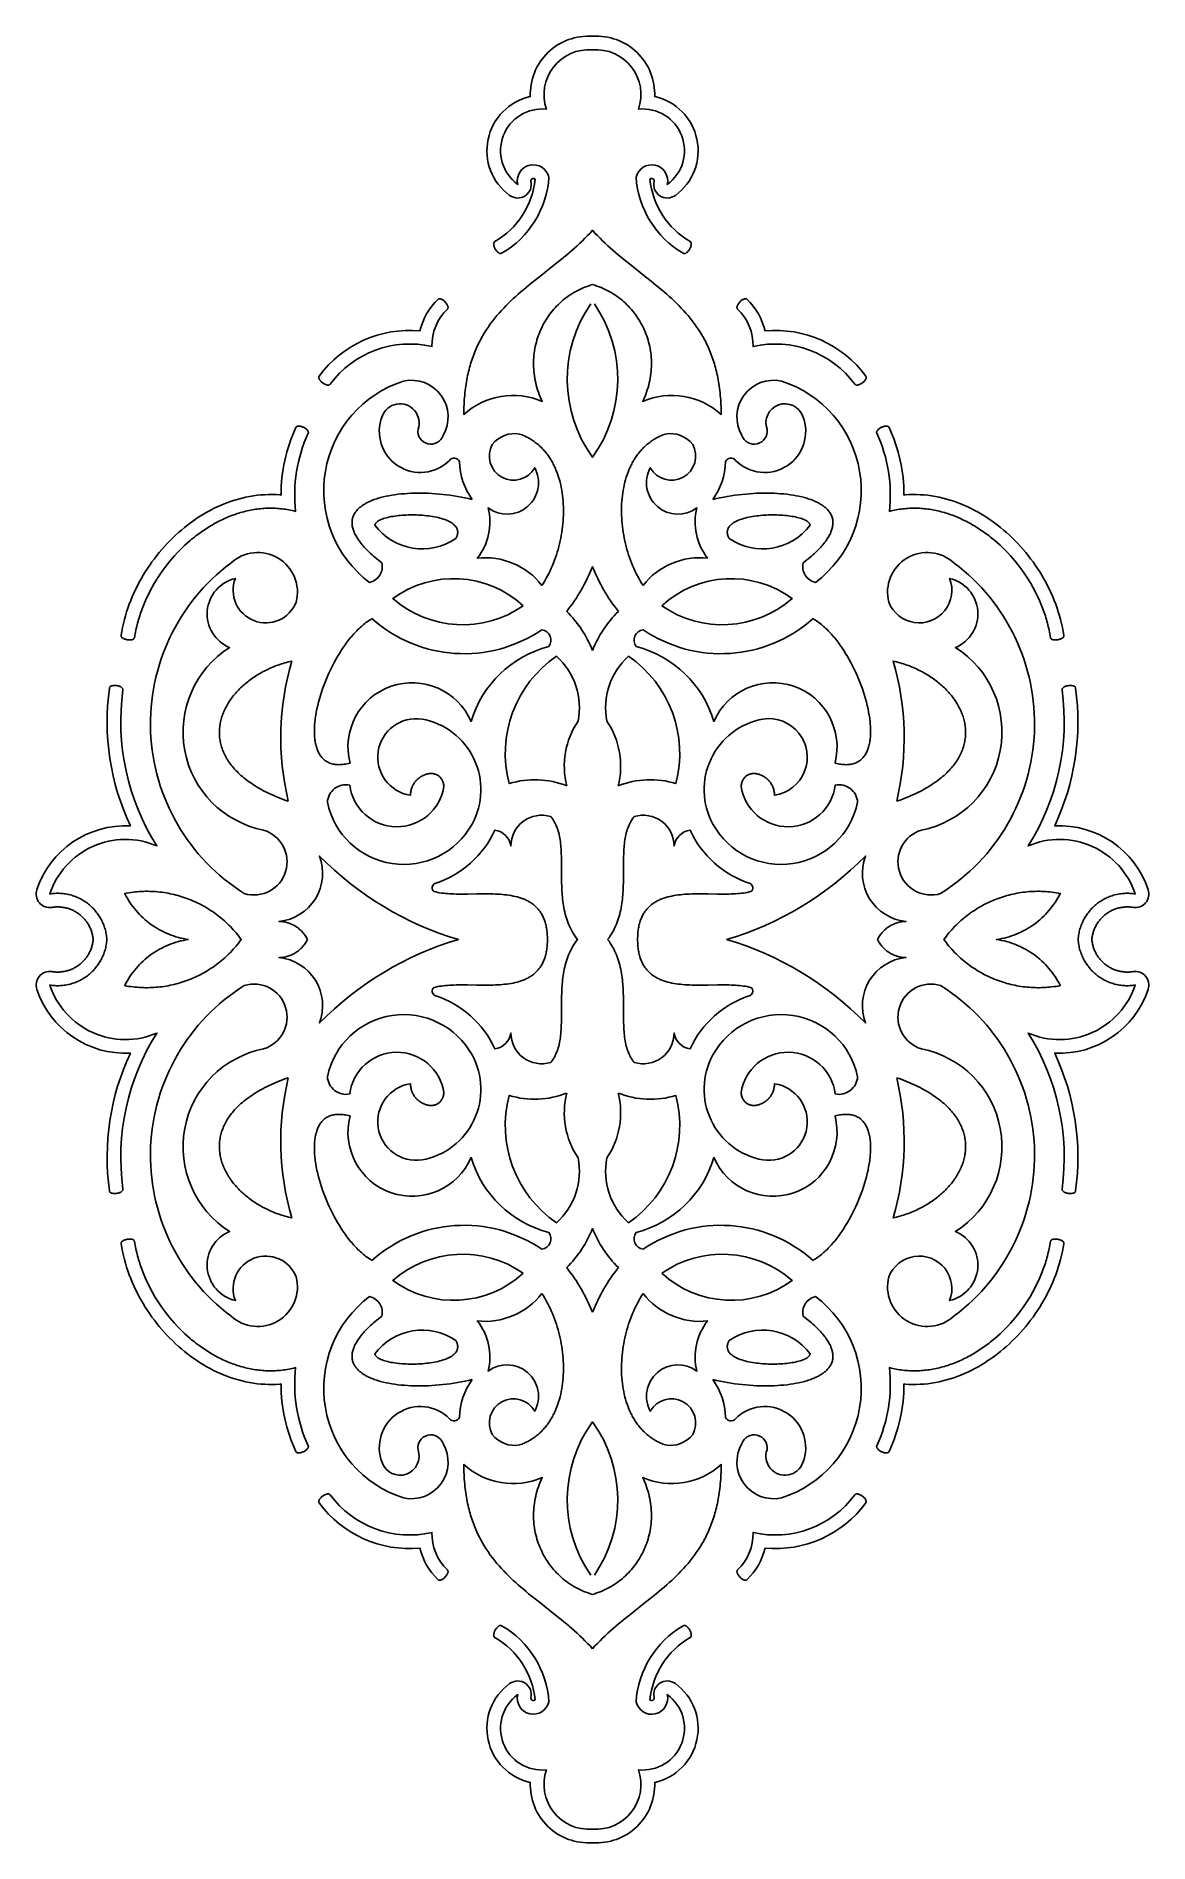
# Model space of a CAD drawing. Extents: x -809 to -401, y -253 to 409.
import ezdxf

# ---------------------------------------------------------------- set-up
doc = ezdxf.new("R2010")
doc.units = 0
doc.layers.add('LAYER_1', color=18, linetype='CONTINUOUS')

msp = doc.modelspace()

# ---------------------------------------------------------------- linework, layer by layer
at = {"layer": 'LAYER_1'}
for points in [[(-605.05, 404.33, -0.541105), (-588.19, 382.6, -0.765101), (-577.62, 355.01, 1), (-589.07, 357.65, 0.251399), (-571.75, 329.77), (-571.61, 329.7), (-571.47, 329.67), (-571.32, 329.66), (-571.17, 329.68), (-571.01, 329.72), (-570.86, 329.79), (-570.7, 329.87), (-570.55, 329.98), (-570.39, 330.1), (-570.24, 330.24), (-570.09, 330.39), (-569.94, 330.55), (-569.8, 330.73), (-569.67, 330.92), (-569.54, 331.11), (-569.42, 331.31), (-569.31, 331.52), (-569.2, 331.72), (-569.11, 331.93), (-569.03, 332.14), (-568.96, 332.35), (-568.9, 332.56), (-568.86, 332.76), (-568.83, 332.96), (-568.82, 333.14), (-568.82, 333.32), (-568.85, 333.49), (-568.89, 333.64), (-568.95, 333.78), (-569.03, 333.91), (-569.13, 334.01), (-569.25, 334.1, -0.241994), (-583.99, 356.92, -0.773593), (-582.49, 356.14, 0.694443), (-574.67, 350.97, 0.64568), (-582.25, 387.2, 0.447091), (-605.05, 409.32, 0.447091), (-627.85, 387.2, 0.64568), (-635.43, 350.97, 0.694443), (-627.61, 356.14, -0.773593), (-626.11, 356.92, -0.241994), (-640.85, 334.1), (-640.97, 334.01), (-641.08, 333.91), (-641.16, 333.78), (-641.22, 333.64), (-641.26, 333.49), (-641.28, 333.32), (-641.29, 333.14), (-641.27, 332.96), (-641.25, 332.76), (-641.2, 332.56), (-641.15, 332.35), (-641.08, 332.14), (-640.99, 331.93), (-640.9, 331.72), (-640.8, 331.52), (-640.69, 331.31), (-640.57, 331.11), (-640.44, 330.92), (-640.3, 330.73), (-640.16, 330.55), (-640.01, 330.39), (-639.87, 330.24), (-639.71, 330.1), (-639.56, 329.98), (-639.4, 329.87), (-639.25, 329.79), (-639.09, 329.72), (-638.94, 329.68), (-638.79, 329.66), (-638.64, 329.67), (-638.49, 329.7), (-638.36, 329.77, 0.251399), (-621.04, 357.65, 1), (-632.48, 355.01, -0.765101), (-621.92, 382.6, -0.541105)], [(-605.05, 318.26), (-604.24, 318.01), (-603.44, 317.75), (-602.65, 317.46), (-601.88, 317.16), (-601.11, 316.83), (-600.36, 316.48), (-599.62, 316.12), (-598.9, 315.73), (-598.19, 315.33), (-597.49, 314.91), (-596.81, 314.47), (-596.14, 314.01), (-595.48, 313.53), (-594.84, 313.04), (-594.22, 312.53), (-593.61, 312.01), (-593.01, 311.47), (-592.43, 310.91), (-591.87, 310.34), (-591.32, 309.76), (-590.79, 309.16), (-590.27, 308.55), (-589.77, 307.92), (-589.29, 307.28), (-588.83, 306.63), (-588.38, 305.97), (-587.95, 305.29), (-587.54, 304.6), (-587.15, 303.9), (-586.77, 303.19), (-586.41, 302.48), (-586.08, 301.75), (-585.76, 301.01), (-585.46, 300.26), (-585.18, 299.5), (-584.92, 298.74), (-584.68, 297.96), (-584.46, 297.18), (-584.26, 296.39), (-584.08, 295.6), (-583.93, 294.8), (-583.79, 293.99), (-583.68, 293.17), (-583.58, 292.36), (-583.51, 291.53), (-583.46, 290.7), (-583.44, 289.87), (-583.43, 289.03), (-583.45, 288.19), (-583.49, 287.35), (-583.56, 286.5), (-583.65, 285.66), (-583.76, 284.81), (-583.9, 283.95), (-584.06, 283.1), (-584.24, 282.25), (-584.45, 281.39), (-584.69, 280.54), (-584.95, 279.69), (-585.24, 278.83), (-585.55, 277.98), (-585.88, 277.13), (-586.25, 276.28), (-586.64, 275.44, -0.295937), (-557.87, 270.65), (-557.88, 271.59), (-557.89, 272.5), (-557.92, 273.41), (-557.96, 274.31), (-558, 275.19), (-558.05, 276.06), (-558.12, 276.92), (-558.19, 277.77), (-558.28, 278.61), (-558.37, 279.43), (-558.47, 280.25), (-558.58, 281.05), (-558.7, 281.85), (-558.83, 282.63), (-558.96, 283.4), (-559.11, 284.17), (-559.26, 284.92), (-559.43, 285.66), (-559.6, 286.39), (-559.78, 287.12), (-559.97, 287.83), (-560.16, 288.53), (-560.36, 289.23), (-560.58, 289.91), (-560.79, 290.59), (-561.02, 291.26), (-561.25, 291.92), (-561.5, 292.57), (-561.74, 293.21), (-562, 293.84), (-562.26, 294.47), (-562.53, 295.09), (-562.81, 295.7), (-563.09, 296.3), (-563.38, 296.89), (-563.68, 297.48), (-563.98, 298.06), (-564.29, 298.63), (-564.61, 299.19), (-564.93, 299.75), (-565.26, 300.3), (-565.59, 300.85), (-565.93, 301.39), (-566.28, 301.92), (-566.63, 302.44), (-566.99, 302.96), (-567.35, 303.48), (-567.72, 303.98), (-568.47, 304.98), (-569.24, 305.96), (-570.02, 306.92), (-570.83, 307.85), (-571.66, 308.77), (-572.5, 309.67), (-573.36, 310.56), (-574.23, 311.43), (-575.12, 312.29), (-576.02, 313.13), (-576.93, 313.97), (-577.85, 314.79), (-578.79, 315.6), (-579.73, 316.41), (-580.69, 317.21), (-581.65, 318), (-583.59, 319.57), (-585.56, 321.14), (-589.54, 324.27), (-591.54, 325.85), (-593.53, 327.46), (-594.53, 328.28), (-595.52, 329.11), (-596.51, 329.95), (-597.49, 330.8), (-598.46, 331.66), (-599.43, 332.54), (-600.39, 333.43), (-601.34, 334.34), (-602.29, 335.27), (-603.22, 336.22), (-604.14, 337.18), (-605.05, 338.17), (-605.96, 337.18), (-606.88, 336.22), (-607.82, 335.27), (-608.76, 334.34), (-609.71, 333.43), (-610.67, 332.54), (-611.64, 331.66), (-612.62, 330.8), (-613.6, 329.95), (-614.59, 329.11), (-615.58, 328.28), (-616.57, 327.46), (-618.56, 325.85), (-620.56, 324.27), (-624.54, 321.14), (-626.51, 319.57), (-628.46, 318), (-629.42, 317.21), (-630.37, 316.41), (-631.32, 315.6), (-632.25, 314.79), (-633.18, 313.97), (-634.09, 313.13), (-634.99, 312.29), (-635.88, 311.43), (-636.75, 310.56), (-637.61, 309.67), (-638.45, 308.77), (-639.27, 307.85), (-640.08, 306.92), (-640.87, 305.96), (-641.64, 304.98), (-642.39, 303.98), (-642.76, 303.48), (-643.12, 302.96), (-643.48, 302.44), (-643.83, 301.92), (-644.17, 301.39), (-644.51, 300.85), (-644.85, 300.3), (-645.17, 299.75), (-645.5, 299.19), (-645.81, 298.63), (-646.12, 298.06), (-646.42, 297.48), (-646.72, 296.89), (-647.01, 296.3), (-647.29, 295.7), (-647.57, 295.09), (-647.84, 294.47), (-648.1, 293.84), (-648.36, 293.21), (-648.61, 292.57), (-648.85, 291.92), (-649.08, 291.26), (-649.31, 290.59), (-649.53, 289.91), (-649.74, 289.23), (-649.94, 288.53), (-650.14, 287.83), (-650.33, 287.12), (-650.51, 286.39), (-650.68, 285.66), (-650.84, 284.92), (-650.99, 284.17), (-651.14, 283.4), (-651.28, 282.63), (-651.41, 281.85), (-651.52, 281.05), (-651.64, 280.25), (-651.74, 279.43), (-651.83, 278.61), (-651.91, 277.77), (-651.99, 276.92), (-652.05, 276.06), (-652.1, 275.19), (-652.15, 274.31), (-652.18, 273.41), (-652.21, 272.5), (-652.23, 271.59), (-652.23, 270.65, -0.295937), (-623.47, 275.44), (-623.86, 276.28), (-624.22, 277.13), (-624.56, 277.98), (-624.87, 278.83), (-625.16, 279.69), (-625.42, 280.54), (-625.65, 281.39), (-625.86, 282.25), (-626.05, 283.1), (-626.21, 283.95), (-626.34, 284.81), (-626.46, 285.66), (-626.55, 286.5), (-626.61, 287.35), (-626.65, 288.19), (-626.67, 289.03), (-626.67, 289.87), (-626.64, 290.7), (-626.59, 291.53), (-626.52, 292.36), (-626.43, 293.17), (-626.31, 293.99), (-626.18, 294.8), (-626.02, 295.6), (-625.84, 296.39), (-625.64, 297.18), (-625.42, 297.96), (-625.18, 298.74), (-624.93, 299.5), (-624.65, 300.26), (-624.35, 301.01), (-624.03, 301.75), (-623.69, 302.48), (-623.33, 303.19), (-622.96, 303.9), (-622.57, 304.6), (-622.15, 305.29), (-621.73, 305.97), (-621.28, 306.63), (-620.81, 307.28), (-620.33, 307.92), (-619.83, 308.55), (-619.32, 309.16), (-618.79, 309.76), (-618.24, 310.34), (-617.67, 310.91), (-617.09, 311.47), (-616.5, 312.01), (-615.89, 312.53), (-615.26, 313.04), (-614.62, 313.53), (-613.97, 314.01), (-613.3, 314.47), (-612.61, 314.91), (-611.92, 315.33), (-611.21, 315.73), (-610.48, 316.12), (-609.74, 316.48), (-608.99, 316.83), (-608.23, 317.16), (-607.45, 317.46), (-606.66, 317.75), (-605.86, 318.01)], [(-701.25, 281.76, -0.297958), (-663.95, 295.57, -0.208315), (-658.27, 309.27), (-658.17, 309.38), (-658.09, 309.51), (-658.05, 309.65), (-658.02, 309.8), (-658.02, 309.96), (-658.04, 310.13), (-658.08, 310.3), (-658.13, 310.48), (-658.21, 310.66), (-658.3, 310.85), (-658.4, 311.03), (-658.52, 311.22), (-658.65, 311.4), (-658.79, 311.58), (-658.94, 311.76), (-659.1, 311.93), (-659.27, 312.1), (-659.44, 312.26), (-659.61, 312.4), (-659.79, 312.54), (-659.97, 312.67), (-660.16, 312.78), (-660.34, 312.87), (-660.52, 312.95), (-660.69, 313.02), (-660.87, 313.06), (-661.03, 313.09), (-661.19, 313.09), (-661.34, 313.07), (-661.48, 313.03), (-661.62, 312.96), (-661.73, 312.87, 0.143971), (-668.32, 301.31, 0.261711), (-705.27, 284.74), (-705.35, 284.61), (-705.4, 284.47), (-705.42, 284.32), (-705.42, 284.17), (-705.4, 284.01), (-705.35, 283.85), (-705.28, 283.69), (-705.2, 283.52), (-705.09, 283.35), (-704.98, 283.18), (-704.84, 283.02), (-704.69, 282.85), (-704.53, 282.69), (-704.37, 282.54), (-704.19, 282.39), (-704, 282.24), (-703.81, 282.11), (-703.62, 281.98), (-703.42, 281.87), (-703.22, 281.76), (-703.02, 281.67), (-702.82, 281.59), (-702.63, 281.52), (-702.44, 281.47), (-702.25, 281.44), (-702.07, 281.42), (-701.91, 281.43), (-701.75, 281.45), (-701.6, 281.49), (-701.47, 281.56), (-701.35, 281.65)], [(-508.86, 281.76, 0.297958), (-546.16, 295.57, 0.208315), (-551.84, 309.27), (-551.94, 309.38), (-552.01, 309.51), (-552.06, 309.65), (-552.08, 309.8), (-552.09, 309.96), (-552.07, 310.13), (-552.03, 310.3), (-551.97, 310.48), (-551.9, 310.66), (-551.81, 310.85), (-551.7, 311.03), (-551.59, 311.22), (-551.46, 311.4), (-551.31, 311.58), (-551.16, 311.76), (-551, 311.93), (-550.84, 312.1), (-550.67, 312.26), (-550.49, 312.4), (-550.31, 312.54), (-550.13, 312.67), (-549.95, 312.78), (-549.77, 312.87), (-549.59, 312.95), (-549.41, 313.02), (-549.24, 313.06), (-549.07, 313.09), (-548.91, 313.09), (-548.76, 313.07), (-548.62, 313.03), (-548.49, 312.96), (-548.37, 312.87, -0.143971), (-541.78, 301.31, -0.261711), (-504.84, 284.74), (-504.76, 284.61), (-504.71, 284.47), (-504.68, 284.32), (-504.68, 284.17), (-504.71, 284.01), (-504.75, 283.85), (-504.82, 283.69), (-504.91, 283.52), (-505.01, 283.35), (-505.13, 283.18), (-505.26, 283.02), (-505.41, 282.85), (-505.57, 282.69), (-505.74, 282.54), (-505.92, 282.39), (-506.1, 282.24), (-506.29, 282.11), (-506.49, 281.98), (-506.69, 281.87), (-506.89, 281.76), (-507.09, 281.67), (-507.28, 281.59), (-507.48, 281.52), (-507.67, 281.47), (-507.85, 281.44), (-508.03, 281.42), (-508.2, 281.43), (-508.36, 281.45), (-508.5, 281.49), (-508.64, 281.56), (-508.75, 281.65)], [(-649.15, 239.5, -0.152023), (-653.85, 253.36, 0.586592), (-657.48, 253.84, -0.813856), (-682.18, 269.94, -1), (-669.03, 265.24, 0.913163), (-659.83, 262.99, 0.653306), (-674.29, 282.9, 0.607812), (-686.83, 209.08, 0.415169), (-682.26, 216.26), (-682.92, 216.76), (-683.56, 217.27), (-684.17, 217.77), (-684.77, 218.26), (-685.34, 218.75), (-685.89, 219.23), (-686.41, 219.71), (-686.92, 220.18), (-687.4, 220.65), (-687.87, 221.11), (-688.31, 221.57), (-688.73, 222.02), (-689.13, 222.47), (-689.52, 222.92), (-689.88, 223.35), (-690.22, 223.79), (-690.54, 224.22), (-690.85, 224.64), (-691.13, 225.06), (-691.39, 225.47), (-691.64, 225.88), (-691.87, 226.28), (-692.08, 226.68), (-692.27, 227.07), (-692.44, 227.46), (-692.6, 227.84), (-692.73, 228.22), (-692.85, 228.59), (-692.96, 228.96), (-693.04, 229.32), (-693.11, 229.68), (-693.16, 230.03), (-693.2, 230.38), (-693.21, 230.72), (-693.22, 231.06), (-693.2, 231.39), (-693.17, 231.72), (-693.13, 232.04), (-693.07, 232.36), (-692.99, 232.67), (-692.9, 232.98), (-692.8, 233.28), (-692.68, 233.57), (-692.54, 233.86), (-692.39, 234.15), (-692.23, 234.43), (-692.06, 234.71), (-691.87, 234.98), (-691.66, 235.24), (-691.44, 235.5), (-691.21, 235.76), (-690.97, 236.01), (-690.72, 236.25), (-690.45, 236.49), (-690.17, 236.73), (-689.87, 236.95), (-689.57, 237.18), (-689.25, 237.4), (-688.92, 237.61), (-688.58, 237.82), (-688.23, 238.02), (-687.87, 238.22), (-687.5, 238.41), (-687.12, 238.6), (-686.72, 238.78), (-686.32, 238.96), (-685.9, 239.13), (-685.48, 239.3), (-685.05, 239.46), (-684.6, 239.61), (-684.15, 239.76), (-683.69, 239.91), (-682.74, 240.18), (-681.75, 240.44), (-680.74, 240.67), (-679.69, 240.88), (-678.61, 241.07), (-677.51, 241.24), (-676.37, 241.39), (-675.22, 241.51), (-674.04, 241.62), (-672.83, 241.7), (-671.61, 241.76), (-670.37, 241.8), (-669.11, 241.82), (-667.83, 241.82), (-666.54, 241.8), (-665.24, 241.75), (-663.92, 241.68), (-662.6, 241.59), (-661.27, 241.48), (-659.93, 241.35), (-658.58, 241.2), (-657.24, 241.02), (-655.89, 240.82), (-654.53, 240.6), (-653.18, 240.36), (-651.84, 240.1), (-650.49, 239.81)], [(-560.95, 239.5, 0.152023), (-556.25, 253.36, -0.586592), (-552.63, 253.84, 0.813856), (-527.92, 269.94, 1), (-541.07, 265.24, -0.913163), (-550.28, 262.99, -0.653306), (-535.81, 282.9, -0.607812), (-523.28, 209.08, -0.415169), (-527.84, 216.26), (-527.18, 216.76), (-526.54, 217.27), (-525.93, 217.77), (-525.34, 218.26), (-524.77, 218.75), (-524.22, 219.23), (-523.69, 219.71), (-523.19, 220.18), (-522.7, 220.65), (-522.24, 221.11), (-521.8, 221.57), (-521.37, 222.02), (-520.97, 222.47), (-520.59, 222.92), (-520.23, 223.35), (-519.88, 223.79), (-519.56, 224.22), (-519.26, 224.64), (-518.97, 225.06), (-518.71, 225.47), (-518.46, 225.88), (-518.24, 226.28), (-518.03, 226.68), (-517.84, 227.07), (-517.66, 227.46), (-517.51, 227.84), (-517.37, 228.22), (-517.25, 228.59), (-517.15, 228.96), (-517.06, 229.32), (-517, 229.68), (-516.94, 230.03), (-516.91, 230.38), (-516.89, 230.72), (-516.89, 231.06), (-516.9, 231.39), (-516.93, 231.72), (-516.98, 232.04), (-517.04, 232.36), (-517.11, 232.67), (-517.2, 232.98), (-517.31, 233.28), (-517.43, 233.57), (-517.56, 233.86), (-517.71, 234.15), (-517.87, 234.43), (-518.05, 234.71), (-518.24, 234.98), (-518.44, 235.24), (-518.66, 235.5), (-518.89, 235.76), (-519.13, 236.01), (-519.39, 236.25), (-519.66, 236.49), (-519.94, 236.73), (-520.23, 236.95), (-520.54, 237.18), (-520.85, 237.4), (-521.18, 237.61), (-521.52, 237.82), (-521.87, 238.02), (-522.23, 238.22), (-522.61, 238.41), (-522.99, 238.6), (-523.38, 238.78), (-523.79, 238.96), (-524.2, 239.13), (-524.63, 239.3), (-525.06, 239.46), (-525.5, 239.61), (-525.96, 239.76), (-526.42, 239.91), (-527.37, 240.18), (-528.35, 240.44), (-529.37, 240.67), (-530.42, 240.88), (-531.49, 241.07), (-532.6, 241.24), (-533.73, 241.39), (-534.89, 241.51), (-536.07, 241.62), (-537.27, 241.7), (-538.5, 241.76), (-539.74, 241.8), (-541, 241.82), (-542.27, 241.82), (-543.56, 241.8), (-544.87, 241.75), (-546.18, 241.68), (-547.5, 241.59), (-548.84, 241.48), (-550.18, 241.35), (-551.52, 241.2), (-552.87, 241.02), (-554.22, 240.82), (-555.57, 240.6), (-556.92, 240.36), (-558.27, 240.1), (-559.61, 239.81)], [(-709.28, 263.76, 0.138122), (-713.89, 235.11), (-714.51, 235.27), (-715.12, 235.42), (-715.73, 235.55), (-716.34, 235.67), (-716.96, 235.79), (-717.57, 235.89), (-718.19, 235.98), (-718.8, 236.06), (-719.42, 236.12), (-720.04, 236.18), (-720.65, 236.23), (-721.27, 236.26), (-721.89, 236.29), (-722.5, 236.3), (-723.12, 236.31), (-723.73, 236.3), (-724.35, 236.28), (-724.96, 236.26), (-725.58, 236.22), (-726.19, 236.17), (-726.81, 236.11), (-727.42, 236.05), (-728.03, 235.97), (-728.64, 235.88), (-729.25, 235.79), (-729.86, 235.68), (-730.47, 235.56), (-731.07, 235.44), (-731.68, 235.3), (-732.28, 235.16), (-732.89, 235.01), (-733.49, 234.84), (-734.09, 234.67), (-734.69, 234.49), (-735.28, 234.3), (-735.88, 234.11), (-736.47, 233.9), (-737.06, 233.68), (-737.65, 233.46), (-738.24, 233.23), (-738.82, 232.99), (-739.4, 232.74), (-739.98, 232.48), (-740.56, 232.21), (-741.14, 231.94), (-741.71, 231.66), (-742.28, 231.37), (-742.85, 231.07), (-743.41, 230.76), (-743.98, 230.45), (-744.53, 230.13), (-745.09, 229.8), (-745.64, 229.47), (-746.19, 229.12), (-746.74, 228.77), (-747.29, 228.42), (-747.83, 228.05), (-748.36, 227.68), (-748.9, 227.3), (-749.43, 226.92), (-749.95, 226.52), (-750.47, 226.12), (-750.99, 225.72), (-751.51, 225.31), (-752.02, 224.89), (-752.53, 224.46), (-753.53, 223.59), (-754.51, 222.7), (-755.48, 221.78), (-756.43, 220.84), (-757.36, 219.87), (-758.27, 218.88), (-759.16, 217.88), (-760.03, 216.85), (-760.88, 215.8), (-761.7, 214.73), (-762.51, 213.64), (-763.29, 212.53), (-764.05, 211.41), (-764.78, 210.27), (-765.49, 209.11), (-765.83, 208.53), (-766.17, 207.94), (-766.5, 207.35), (-766.83, 206.75), (-767.15, 206.15), (-767.46, 205.55), (-767.77, 204.94), (-768.07, 204.33), (-768.36, 203.72), (-768.64, 203.1), (-768.92, 202.48), (-769.19, 201.86), (-769.45, 201.23), (-769.71, 200.6), (-769.96, 199.97), (-770.2, 199.34), (-770.43, 198.7), (-770.65, 198.06), (-770.87, 197.42), (-771.08, 196.77), (-771.28, 196.13), (-771.48, 195.48), (-771.66, 194.83), (-771.84, 194.17), (-772.01, 193.52), (-772.17, 192.86), (-772.33, 192.2), (-772.47, 191.54), (-772.61, 190.88), (-772.74, 190.21), (-772.86, 189.55), (-772.97, 188.88), (-773.01, 188.73), (-773.07, 188.6), (-773.16, 188.48), (-773.27, 188.38), (-773.4, 188.28), (-773.54, 188.21), (-773.71, 188.14), (-773.89, 188.09), (-774.08, 188.05), (-774.28, 188.02), (-774.5, 188), (-774.72, 187.99), (-774.94, 188), (-775.17, 188.01), (-775.4, 188.04), (-775.64, 188.07), (-775.87, 188.12), (-776.09, 188.17), (-776.32, 188.23), (-776.53, 188.3), (-776.74, 188.39), (-776.93, 188.47), (-777.11, 188.57), (-777.28, 188.67), (-777.43, 188.78), (-777.57, 188.9), (-777.68, 189.02), (-777.78, 189.15), (-777.85, 189.29), (-777.89, 189.43), (-777.91, 189.58), (-777.9, 189.73), (-777.65, 191.13), (-777.36, 192.58), (-777.04, 194.02), (-776.68, 195.46), (-776.28, 196.88), (-775.85, 198.29), (-775.38, 199.69), (-774.88, 201.08), (-774.35, 202.46), (-773.79, 203.82), (-773.19, 205.17), (-772.57, 206.5), (-771.92, 207.82), (-771.23, 209.12), (-770.52, 210.41), (-769.78, 211.68), (-769.02, 212.93), (-768.22, 214.16), (-767.4, 215.37), (-766.56, 216.57), (-765.69, 217.74), (-764.8, 218.9), (-763.88, 220.03), (-762.94, 221.15), (-761.98, 222.24), (-760.99, 223.3), (-759.99, 224.35), (-758.96, 225.37), (-757.91, 226.36), (-756.85, 227.33), (-755.76, 228.27), (-754.66, 229.19), (-753.53, 230.08), (-752.39, 230.94), (-751.23, 231.77), (-750.06, 232.58), (-748.87, 233.35), (-747.66, 234.09), (-746.44, 234.8), (-745.2, 235.48), (-743.95, 236.13), (-742.68, 236.74), (-741.4, 237.32), (-740.11, 237.86), (-738.81, 238.37), (-737.49, 238.84), (-736.16, 239.27), (-734.83, 239.66), (-733.48, 240.02), (-732.12, 240.33), (-730.76, 240.6), (-729.38, 240.83), (-728, 241.01), (-726.62, 241.15), (-725.23, 241.25), (-723.83, 241.3), (-722.43, 241.3), (-721.02, 241.26), (-719.62, 241.17), (-719.25, 241.13, -0.109473), (-713.82, 265.86), (-713.74, 265.99), (-713.65, 266.11), (-713.53, 266.2), (-713.4, 266.27), (-713.25, 266.32), (-713.08, 266.36), (-712.91, 266.38), (-712.72, 266.39), (-712.52, 266.37), (-712.32, 266.35), (-712.11, 266.31), (-711.89, 266.26), (-711.68, 266.2), (-711.46, 266.12), (-711.24, 266.04), (-711.03, 265.95), (-710.82, 265.84), (-710.61, 265.73), (-710.42, 265.61), (-710.23, 265.49), (-710.05, 265.36), (-709.89, 265.22), (-709.73, 265.08), (-709.6, 264.94), (-709.48, 264.79), (-709.38, 264.65), (-709.31, 264.5), (-709.25, 264.35), (-709.22, 264.2), (-709.21, 264.05), (-709.23, 263.9)], [(-500.82, 263.76, -0.138122), (-496.21, 235.11), (-495.6, 235.27), (-494.99, 235.42), (-494.37, 235.55), (-493.76, 235.67), (-493.15, 235.79), (-492.53, 235.89), (-491.92, 235.98), (-491.3, 236.06), (-490.68, 236.12), (-490.07, 236.18), (-489.45, 236.23), (-488.84, 236.26), (-488.22, 236.29), (-487.6, 236.3), (-486.99, 236.31), (-486.37, 236.3), (-485.76, 236.28), (-485.14, 236.26), (-484.53, 236.22), (-483.91, 236.17), (-483.3, 236.11), (-482.69, 236.05), (-482.08, 235.97), (-481.46, 235.88), (-480.85, 235.79), (-480.25, 235.68), (-479.64, 235.56), (-479.03, 235.44), (-478.43, 235.3), (-477.82, 235.16), (-477.22, 235.01), (-476.62, 234.84), (-476.02, 234.67), (-475.42, 234.49), (-474.82, 234.3), (-474.23, 234.11), (-473.63, 233.9), (-473.04, 233.68), (-472.45, 233.46), (-471.87, 233.23), (-471.28, 232.99), (-470.7, 232.74), (-470.12, 232.48), (-469.54, 232.21), (-468.97, 231.94), (-468.39, 231.66), (-467.82, 231.37), (-467.26, 231.07), (-466.69, 230.76), (-466.13, 230.45), (-465.57, 230.13), (-465.01, 229.8), (-464.46, 229.47), (-463.91, 229.12), (-463.36, 228.77), (-462.82, 228.42), (-462.28, 228.05), (-461.74, 227.68), (-461.21, 227.3), (-460.68, 226.92), (-460.15, 226.52), (-459.63, 226.12), (-459.11, 225.72), (-458.6, 225.31), (-458.09, 224.89), (-457.58, 224.46), (-456.58, 223.59), (-455.59, 222.7), (-454.63, 221.78), (-453.68, 220.84), (-452.75, 219.87), (-451.84, 218.88), (-450.95, 217.88), (-450.08, 216.85), (-449.23, 215.8), (-448.4, 214.73), (-447.6, 213.64), (-446.82, 212.53), (-446.06, 211.41), (-445.32, 210.27), (-444.62, 209.11), (-444.27, 208.53), (-443.93, 207.94), (-443.6, 207.35), (-443.27, 206.75), (-442.96, 206.15), (-442.64, 205.55), (-442.34, 204.94), (-442.04, 204.33), (-441.75, 203.72), (-441.46, 203.1), (-441.19, 202.48), (-440.92, 201.86), (-440.65, 201.23), (-440.4, 200.6), (-440.15, 199.97), (-439.91, 199.34), (-439.68, 198.7), (-439.45, 198.06), (-439.23, 197.42), (-439.02, 196.77), (-438.82, 196.13), (-438.63, 195.48), (-438.44, 194.83), (-438.26, 194.17), (-438.09, 193.52), (-437.93, 192.86), (-437.78, 192.2), (-437.63, 191.54), (-437.49, 190.88), (-437.37, 190.21), (-437.25, 189.55), (-437.14, 188.88), (-437.1, 188.73), (-437.03, 188.6), (-436.95, 188.48), (-436.84, 188.38), (-436.71, 188.28), (-436.56, 188.21), (-436.4, 188.14), (-436.22, 188.09), (-436.02, 188.05), (-435.82, 188.02), (-435.61, 188), (-435.39, 187.99), (-435.16, 188), (-434.93, 188.01), (-434.7, 188.04), (-434.47, 188.07), (-434.24, 188.12), (-434.01, 188.17), (-433.79, 188.23), (-433.57, 188.3), (-433.37, 188.39), (-433.17, 188.47), (-432.99, 188.57), (-432.82, 188.67), (-432.67, 188.78), (-432.54, 188.9), (-432.42, 189.02), (-432.33, 189.15), (-432.26, 189.29), (-432.21, 189.43), (-432.2, 189.58), (-432.21, 189.73), (-432.45, 191.13), (-432.74, 192.58), (-433.07, 194.02), (-433.43, 195.46), (-433.83, 196.88), (-434.26, 198.29), (-434.72, 199.69), (-435.22, 201.08), (-435.75, 202.46), (-436.32, 203.82), (-436.91, 205.17), (-437.54, 206.5), (-438.19, 207.82), (-438.87, 209.12), (-439.58, 210.41), (-440.32, 211.68), (-441.09, 212.93), (-441.88, 214.16), (-442.7, 215.37), (-443.54, 216.57), (-444.41, 217.74), (-445.31, 218.9), (-446.22, 220.03), (-447.16, 221.15), (-448.13, 222.24), (-449.11, 223.3), (-450.12, 224.35), (-451.14, 225.37), (-452.19, 226.36), (-453.26, 227.33), (-454.34, 228.27), (-455.45, 229.19), (-456.57, 230.08), (-457.71, 230.94), (-458.87, 231.77), (-460.05, 232.58), (-461.24, 233.35), (-462.45, 234.09), (-463.67, 234.8), (-464.91, 235.48), (-466.16, 236.13), (-467.42, 236.74), (-468.7, 237.32), (-469.99, 237.86), (-471.3, 238.37), (-472.61, 238.84), (-473.94, 239.27), (-475.28, 239.66), (-476.63, 240.02), (-477.98, 240.33), (-479.35, 240.6), (-480.72, 240.83), (-482.1, 241.01), (-483.49, 241.15), (-484.88, 241.25), (-486.28, 241.3), (-487.68, 241.3), (-489.08, 241.26), (-490.49, 241.17), (-490.86, 241.13, 0.109473), (-496.28, 265.86), (-496.36, 265.99), (-496.46, 266.11), (-496.57, 266.2), (-496.71, 266.27), (-496.86, 266.32), (-497.02, 266.36), (-497.2, 266.38), (-497.39, 266.39), (-497.58, 266.37), (-497.79, 266.35), (-498, 266.31), (-498.21, 266.26), (-498.43, 266.2), (-498.65, 266.12), (-498.86, 266.04), (-499.08, 265.95), (-499.29, 265.84), (-499.49, 265.73), (-499.69, 265.61), (-499.88, 265.49), (-500.05, 265.36), (-500.22, 265.22), (-500.37, 265.08), (-500.51, 264.94), (-500.62, 264.79), (-500.72, 264.65), (-500.8, 264.5), (-500.85, 264.35), (-500.89, 264.2), (-500.89, 264.05), (-500.87, 263.9)], [(-623.58, 208), (-623.04, 208.84), (-622.52, 209.71), (-622.01, 210.59), (-621.52, 211.49), (-621.05, 212.41), (-620.6, 213.34), (-620.16, 214.28), (-619.75, 215.24), (-619.36, 216.21), (-618.98, 217.19), (-618.62, 218.18), (-618.29, 219.18), (-617.97, 220.19), (-617.67, 221.21), (-617.39, 222.23), (-617.14, 223.26), (-616.9, 224.3), (-616.68, 225.34), (-616.49, 226.39), (-616.31, 227.43), (-616.16, 228.48), (-616.03, 229.53), (-615.92, 230.58), (-615.83, 231.63), (-615.76, 232.68), (-615.71, 233.73), (-615.69, 234.77), (-615.69, 235.81), (-615.71, 236.85), (-615.75, 237.88), (-615.82, 238.9), (-615.9, 239.91), (-616.02, 240.92), (-616.15, 241.92), (-616.31, 242.91), (-616.49, 243.89), (-616.7, 244.85), (-616.93, 245.81), (-617.18, 246.75), (-617.46, 247.67), (-617.76, 248.58), (-618.08, 249.48), (-618.44, 250.36), (-618.62, 250.79), (-618.81, 251.22), (-619.01, 251.64), (-619.21, 252.06), (-619.42, 252.48), (-619.64, 252.89), (-619.86, 253.29), (-620.09, 253.69), (-620.32, 254.09), (-620.57, 254.48), (-620.81, 254.86), (-621.07, 255.24), (-621.33, 255.61), (-621.6, 255.98), (-621.87, 256.34), (-622.15, 256.69), (-622.44, 257.04), (-622.73, 257.38), (-623.03, 257.72), (-623.34, 258.05), (-623.65, 258.37), (-623.97, 258.69), (-624.3, 259), (-624.63, 259.3), (-624.97, 259.6), (-625.32, 259.89), (-625.67, 260.17), (-626.03, 260.44), (-626.4, 260.71), (-626.78, 260.97), (-627.16, 261.23), (-627.54, 261.47), (-627.94, 261.71), (-628.34, 261.94), (-628.75, 262.16), (-629.16, 262.37), (-629.59, 262.58), (-630.02, 262.77), (-630.45, 262.96), (-630.9, 263.14), (-631.35, 263.31), (-631.8, 263.48, 0.281746), (-641.78, 259.66, 1), (-626.23, 251.15, -0.804237), (-643.33, 236.42, -0.232753), (-647.28, 218.01, -0.258754)], [(-586.52, 208), (-587.06, 208.84), (-587.59, 209.71), (-588.1, 210.59), (-588.58, 211.49), (-589.05, 212.41), (-589.51, 213.34), (-589.94, 214.28), (-590.35, 215.24), (-590.75, 216.21), (-591.13, 217.19), (-591.48, 218.18), (-591.82, 219.18), (-592.14, 220.19), (-592.43, 221.21), (-592.71, 222.23), (-592.97, 223.26), (-593.21, 224.3), (-593.42, 225.34), (-593.62, 226.39), (-593.79, 227.43), (-593.95, 228.48), (-594.08, 229.53), (-594.19, 230.58), (-594.28, 231.63), (-594.35, 232.68), (-594.39, 233.73), (-594.42, 234.77), (-594.42, 235.81), (-594.4, 236.85), (-594.36, 237.88), (-594.29, 238.9), (-594.2, 239.91), (-594.09, 240.92), (-593.95, 241.92), (-593.8, 242.91), (-593.61, 243.89), (-593.41, 244.85), (-593.18, 245.81), (-592.93, 246.75), (-592.65, 247.67), (-592.35, 248.58), (-592.02, 249.48), (-591.67, 250.36), (-591.48, 250.79), (-591.29, 251.22), (-591.1, 251.64), (-590.89, 252.06), (-590.68, 252.48), (-590.47, 252.89), (-590.24, 253.29), (-590.02, 253.69), (-589.78, 254.09), (-589.54, 254.48), (-589.29, 254.86), (-589.04, 255.24), (-588.77, 255.61), (-588.51, 255.98), (-588.23, 256.34), (-587.95, 256.69), (-587.67, 257.04), (-587.37, 257.38), (-587.07, 257.72), (-586.76, 258.05), (-586.45, 258.37), (-586.13, 258.69), (-585.8, 259), (-585.47, 259.3), (-585.13, 259.6), (-584.78, 259.89), (-584.43, 260.17), (-584.07, 260.44), (-583.7, 260.71), (-583.33, 260.97), (-582.95, 261.23), (-582.56, 261.47), (-582.17, 261.71), (-581.76, 261.94), (-581.36, 262.16), (-580.94, 262.37), (-580.52, 262.58), (-580.09, 262.77), (-579.65, 262.96), (-579.21, 263.14), (-578.76, 263.31), (-578.3, 263.48, -0.281746), (-568.32, 259.66, -1), (-583.88, 251.15, 0.804237), (-566.77, 236.42, 0.232753), (-562.83, 218.01, 0.258754)], [(-655.17, 225.22, -0.405148), (-684.85, 230.1), (-684.82, 230.23), (-684.78, 230.36), (-684.72, 230.49), (-684.65, 230.62), (-684.57, 230.74), (-684.48, 230.86), (-684.38, 230.98), (-684.27, 231.1), (-684.15, 231.21), (-684.02, 231.32), (-683.87, 231.43), (-683.72, 231.54), (-683.39, 231.75), (-683.02, 231.95), (-682.61, 232.14), (-682.17, 232.32), (-681.69, 232.49), (-681.19, 232.65), (-680.66, 232.8), (-680.1, 232.94), (-679.52, 233.07), (-678.91, 233.19), (-678.28, 233.3), (-677.63, 233.41), (-676.96, 233.5), (-676.27, 233.58), (-675.57, 233.65), (-674.86, 233.7), (-674.13, 233.75), (-673.4, 233.79), (-672.65, 233.82), (-671.9, 233.83), (-671.14, 233.83), (-670.38, 233.83), (-669.62, 233.81), (-668.86, 233.78), (-668.1, 233.74), (-667.35, 233.68), (-666.6, 233.62), (-665.86, 233.54), (-665.12, 233.45), (-664.4, 233.35), (-663.68, 233.24), (-662.98, 233.11), (-662.3, 232.98), (-661.63, 232.83), (-660.99, 232.66), (-660.36, 232.49), (-659.75, 232.3), (-659.17, 232.1), (-658.62, 231.88), (-658.09, 231.66), (-657.59, 231.42), (-657.12, 231.16), (-656.68, 230.9), (-656.48, 230.76), (-656.28, 230.61), (-656.09, 230.47), (-655.92, 230.32), (-655.75, 230.17), (-655.59, 230.01), (-655.44, 229.85), (-655.3, 229.69), (-655.17, 229.53), (-655.05, 229.36), (-654.94, 229.18), (-654.84, 229.01), (-654.75, 228.83), (-654.68, 228.64), (-654.61, 228.46), (-654.56, 228.27), (-654.52, 228.07), (-654.49, 227.87), (-654.47, 227.67), (-654.47, 227.47), (-654.48, 227.26), (-654.5, 227.05), (-654.54, 226.83), (-654.58, 226.61), (-654.65, 226.39), (-654.72, 226.16), (-654.81, 225.93), (-654.92, 225.7), (-655.04, 225.46)], [(-554.94, 225.22, 0.405148), (-525.25, 230.1), (-525.28, 230.23), (-525.33, 230.36), (-525.38, 230.49), (-525.45, 230.62), (-525.53, 230.74), (-525.62, 230.86), (-525.72, 230.98), (-525.83, 231.1), (-525.96, 231.21), (-526.09, 231.32), (-526.23, 231.43), (-526.38, 231.54), (-526.72, 231.75), (-527.09, 231.95), (-527.5, 232.14), (-527.94, 232.32), (-528.41, 232.49), (-528.91, 232.65), (-529.45, 232.8), (-530.01, 232.94), (-530.59, 233.07), (-531.2, 233.19), (-531.83, 233.3), (-532.48, 233.41), (-533.15, 233.5), (-533.83, 233.58), (-534.53, 233.65), (-535.25, 233.7), (-535.97, 233.75), (-536.71, 233.79), (-537.45, 233.82), (-538.2, 233.83), (-538.96, 233.83), (-539.72, 233.83), (-540.48, 233.81), (-541.24, 233.78), (-542, 233.74), (-542.76, 233.68), (-543.51, 233.62), (-544.25, 233.54), (-544.98, 233.45), (-545.71, 233.35), (-546.42, 233.24), (-547.12, 233.11), (-547.8, 232.98), (-548.47, 232.83), (-549.12, 232.66), (-549.74, 232.49), (-550.35, 232.3), (-550.93, 232.1), (-551.49, 231.88), (-552.02, 231.66), (-552.51, 231.42), (-552.98, 231.16), (-553.42, 230.9), (-553.63, 230.76), (-553.82, 230.61), (-554.01, 230.47), (-554.19, 230.32), (-554.36, 230.17), (-554.52, 230.01), (-554.67, 229.85), (-554.81, 229.69), (-554.94, 229.53), (-555.06, 229.36), (-555.17, 229.18), (-555.27, 229.01), (-555.35, 228.83), (-555.43, 228.64), (-555.49, 228.46), (-555.55, 228.27), (-555.59, 228.07), (-555.61, 227.87), (-555.63, 227.67), (-555.63, 227.47), (-555.63, 227.26), (-555.6, 227.05), (-555.57, 226.83), (-555.52, 226.61), (-555.46, 226.39), (-555.38, 226.16), (-555.29, 225.93), (-555.19, 225.7), (-555.07, 225.46)], [(-732.71, 95.02, -0.526463), (-737.64, 216.19, -0.747044), (-713.69, 201.87, -1), (-736, 210.56, 0.727969), (-738.11, 185.19, 0.677987), (-725.66, 118.27, -1)], [(-477.4, 95.02, 0.526463), (-472.46, 216.19, 0.747044), (-496.42, 201.87, 1), (-474.11, 210.56, -0.727969), (-471.99, 185.19, -0.677987), (-484.44, 118.27, 1)], [(-605.05, 184.15, -0.106357), (-595.58, 198.42, -0.071224), (-605.05, 214.81, -0.071224), (-614.52, 198.42, -0.106357)], [(-630.43, 200.51, 0.358199), (-678.28, 203.15, 0.342514)], [(-579.67, 200.51, -0.358199), (-531.82, 203.15, -0.342514)], [(-621.04, 185.54, 0.263317), (-649.58, 158.12, 0.924949), (-693.96, 142.86), (-694.52, 142.72), (-695.07, 142.59), (-695.6, 142.49), (-696.12, 142.41), (-696.62, 142.35), (-697.11, 142.3), (-697.59, 142.27), (-698.06, 142.26), (-698.51, 142.27), (-698.95, 142.3), (-699.38, 142.35), (-699.79, 142.41), (-700.19, 142.49), (-700.58, 142.58), (-700.96, 142.69), (-701.32, 142.82), (-701.68, 142.96), (-702.02, 143.12), (-702.34, 143.3), (-702.66, 143.49), (-702.96, 143.69), (-703.26, 143.91), (-703.54, 144.14), (-703.8, 144.39), (-704.06, 144.65), (-704.31, 144.93), (-704.54, 145.21), (-704.77, 145.52), (-704.98, 145.83), (-705.18, 146.15), (-705.37, 146.49), (-705.55, 146.84), (-705.72, 147.2), (-705.87, 147.58), (-706.02, 147.96), (-706.16, 148.36), (-706.28, 148.76), (-706.4, 149.18), (-706.5, 149.6), (-706.6, 150.04), (-706.68, 150.48), (-706.76, 150.94), (-706.82, 151.4), (-706.88, 151.87), (-706.93, 152.35), (-706.96, 152.84), (-706.99, 153.34), (-707.01, 153.84), (-707.01, 154.36), (-707.01, 154.87), (-707, 155.4), (-706.98, 155.93), (-706.95, 156.47), (-706.92, 157.02), (-706.87, 157.57), (-706.82, 158.12), (-706.75, 158.69), (-706.68, 159.25), (-706.6, 159.83), (-706.51, 160.4), (-706.31, 161.57), (-706.07, 162.75), (-705.81, 163.94), (-705.51, 165.14), (-705.18, 166.36), (-704.83, 167.57), (-704.44, 168.8), (-704.03, 170.02), (-703.59, 171.25), (-703.12, 172.47), (-702.63, 173.69), (-702.12, 174.91), (-701.58, 176.11), (-701.01, 177.31), (-700.42, 178.49), (-699.81, 179.66), (-699.18, 180.81), (-698.53, 181.95), (-697.86, 183.06), (-697.17, 184.15), (-696.46, 185.21), (-696.1, 185.73), (-695.74, 186.25), (-695.37, 186.76), (-694.99, 187.26), (-694.62, 187.75), (-694.23, 188.23), (-693.85, 188.71), (-693.46, 189.18), (-693.07, 189.63), (-692.67, 190.08), (-692.27, 190.52), (-691.87, 190.95), (-691.46, 191.37), (-691.05, 191.78), (-690.64, 192.18), (-690.22, 192.57), (-689.8, 192.95), (-689.38, 193.32), (-688.96, 193.67), (-688.53, 194.01), (-688.1, 194.34), (-687.67, 194.66), (-687.23, 194.97), (-686.79, 195.26), (-686.36, 195.54), (-685.91, 195.81, 0.343731), (-623.68, 191.7, -0.579557)], [(-589.06, 185.54, -0.263317), (-560.53, 158.12, -0.924949), (-516.14, 142.86), (-515.58, 142.72), (-515.04, 142.59), (-514.51, 142.49), (-513.99, 142.41), (-513.48, 142.35), (-512.99, 142.3), (-512.51, 142.27), (-512.05, 142.26), (-511.59, 142.27), (-511.15, 142.3), (-510.73, 142.35), (-510.31, 142.41), (-509.91, 142.49), (-509.52, 142.58), (-509.14, 142.69), (-508.78, 142.82), (-508.43, 142.96), (-508.09, 143.12), (-507.76, 143.3), (-507.45, 143.49), (-507.14, 143.69), (-506.85, 143.91), (-506.57, 144.14), (-506.3, 144.39), (-506.04, 144.65), (-505.8, 144.93), (-505.56, 145.21), (-505.34, 145.52), (-505.13, 145.83), (-504.93, 146.15), (-504.74, 146.49), (-504.56, 146.84), (-504.39, 147.2), (-504.23, 147.58), (-504.08, 147.96), (-503.95, 148.36), (-503.82, 148.76), (-503.71, 149.18), (-503.6, 149.6), (-503.51, 150.04), (-503.42, 150.48), (-503.35, 150.94), (-503.28, 151.4), (-503.22, 151.87), (-503.18, 152.35), (-503.14, 152.84), (-503.12, 153.34), (-503.1, 153.84), (-503.09, 154.36), (-503.09, 154.87), (-503.1, 155.4), (-503.12, 155.93), (-503.15, 156.47), (-503.19, 157.02), (-503.23, 157.57), (-503.29, 158.12), (-503.35, 158.69), (-503.42, 159.25), (-503.51, 159.83), (-503.59, 160.4), (-503.8, 161.57), (-504.03, 162.75), (-504.3, 163.94), (-504.59, 165.14), (-504.92, 166.36), (-505.28, 167.57), (-505.66, 168.8), (-506.07, 170.02), (-506.51, 171.25), (-506.98, 172.47), (-507.47, 173.69), (-507.99, 174.91), (-508.53, 176.11), (-509.09, 177.31), (-509.68, 178.49), (-510.29, 179.66), (-510.92, 180.81), (-511.57, 181.95), (-512.24, 183.06), (-512.93, 184.15), (-513.64, 185.21), (-514, 185.73), (-514.37, 186.25), (-514.74, 186.76), (-515.11, 187.26), (-515.49, 187.75), (-515.87, 188.23), (-516.26, 188.71), (-516.64, 189.18), (-517.04, 189.63), (-517.43, 190.08), (-517.83, 190.52), (-518.24, 190.95), (-518.64, 191.37), (-519.05, 191.78), (-519.47, 192.18), (-519.88, 192.57), (-520.3, 192.95), (-520.72, 193.32), (-521.15, 193.67), (-521.58, 194.01), (-522.01, 194.34), (-522.44, 194.66), (-522.87, 194.97), (-523.31, 195.26), (-523.75, 195.54), (-524.19, 195.81, -0.343731), (-586.42, 191.7, 0.579557)], [(-716.58, 128.82), (-717.52, 129.16), (-718.45, 129.5), (-719.35, 129.85), (-720.24, 130.21), (-721.1, 130.57), (-721.95, 130.94), (-722.77, 131.31), (-723.58, 131.69), (-724.37, 132.07), (-725.14, 132.46), (-725.89, 132.85), (-726.62, 133.25), (-727.33, 133.65), (-728.02, 134.06), (-728.69, 134.47), (-729.35, 134.88), (-729.99, 135.3), (-730.61, 135.73), (-731.21, 136.15), (-731.79, 136.58), (-732.35, 137.02), (-732.9, 137.46), (-733.43, 137.9), (-733.94, 138.34), (-734.44, 138.79), (-734.92, 139.24), (-735.38, 139.7), (-735.82, 140.15), (-736.25, 140.61), (-736.66, 141.08), (-737.05, 141.54), (-737.43, 142.01), (-737.79, 142.48), (-738.14, 142.95), (-738.46, 143.42), (-738.78, 143.9), (-739.07, 144.38), (-739.35, 144.86), (-739.62, 145.34), (-739.87, 145.82), (-740.1, 146.3), (-740.32, 146.79), (-740.52, 147.27), (-740.71, 147.76), (-740.89, 148.25), (-741.05, 148.74), (-741.19, 149.23), (-741.32, 149.72), (-741.44, 150.21), (-741.54, 150.7), (-741.62, 151.19), (-741.7, 151.68), (-741.75, 152.17), (-741.8, 152.66), (-741.83, 153.15), (-741.85, 153.64), (-741.85, 154.13), (-741.84, 154.62), (-741.82, 155.1), (-741.79, 155.59), (-741.74, 156.08), (-741.68, 156.56), (-741.6, 157.05), (-741.52, 157.53), (-741.42, 158.01), (-741.31, 158.49), (-741.18, 158.97), (-741.05, 159.44), (-740.9, 159.92), (-740.74, 160.39), (-740.57, 160.86), (-740.38, 161.32), (-740.19, 161.79), (-739.98, 162.25), (-739.77, 162.71), (-739.54, 163.17), (-739.3, 163.62), (-739.05, 164.07), (-738.79, 164.52), (-738.51, 164.97), (-738.23, 165.41), (-737.94, 165.85), (-737.63, 166.28), (-737.32, 166.71), (-737, 167.14), (-736.66, 167.56), (-736.32, 167.98), (-735.97, 168.4), (-735.61, 168.81), (-735.23, 169.21), (-734.85, 169.62), (-734.46, 170.01), (-734.06, 170.4), (-733.65, 170.79), (-733.24, 171.17), (-732.81, 171.55), (-732.38, 171.92), (-731.93, 172.29), (-731.48, 172.65), (-731.02, 173.01), (-730.55, 173.36), (-730.08, 173.7), (-729.59, 174.04), (-729.1, 174.38), (-728.6, 174.7), (-728.09, 175.02), (-727.58, 175.34), (-727.06, 175.64), (-726.53, 175.94), (-725.99, 176.24), (-725.45, 176.53), (-724.9, 176.81), (-724.35, 177.08), (-723.78, 177.35), (-723.22, 177.6), (-722.64, 177.86), (-722.06, 178.1), (-721.47, 178.33), (-720.88, 178.56), (-720.28, 178.78), (-719.67, 179), (-719.06, 179.2), (-718.45, 179.4), (-717.82, 179.58), (-717.2, 179.76), (-716.57, 179.93), (-715.93, 180.1), (-715.29, 180.25, 0.131339)], [(-614.47, 134.45, 0.172155), (-635.6, 135.33, -0.316737), (-618.28, 182, -0.266667), (-610.36, 158.22, 0.213408)], [(-595.64, 134.45, -0.172155), (-574.5, 135.33, 0.316737), (-591.82, 182, 0.266667), (-599.75, 158.22, -0.213408)], [(-493.53, 128.82), (-492.58, 129.16), (-491.66, 129.5), (-490.75, 129.85), (-489.87, 130.21), (-489, 130.57), (-488.16, 130.94), (-487.33, 131.31), (-486.52, 131.69), (-485.74, 132.07), (-484.97, 132.46), (-484.22, 132.85), (-483.49, 133.25), (-482.78, 133.65), (-482.09, 134.06), (-481.41, 134.47), (-480.76, 134.88), (-480.12, 135.3), (-479.5, 135.73), (-478.9, 136.15), (-478.32, 136.58), (-477.75, 137.02), (-477.2, 137.46), (-476.67, 137.9), (-476.16, 138.34), (-475.67, 138.79), (-475.19, 139.24), (-474.73, 139.7), (-474.28, 140.15), (-473.86, 140.61), (-473.45, 141.08), (-473.05, 141.54), (-472.67, 142.01), (-472.31, 142.48), (-471.97, 142.95), (-471.64, 143.42), (-471.33, 143.9), (-471.03, 144.38), (-470.75, 144.86), (-470.49, 145.34), (-470.24, 145.82), (-470, 146.3), (-469.78, 146.79), (-469.58, 147.27), (-469.39, 147.76), (-469.22, 148.25), (-469.06, 148.74), (-468.91, 149.23), (-468.78, 149.72), (-468.67, 150.21), (-468.57, 150.7), (-468.48, 151.19), (-468.41, 151.68), (-468.35, 152.17), (-468.3, 152.66), (-468.27, 153.15), (-468.26, 153.64), (-468.25, 154.13), (-468.26, 154.62), (-468.28, 155.1), (-468.32, 155.59), (-468.37, 156.08), (-468.43, 156.56), (-468.5, 157.05), (-468.59, 157.53), (-468.69, 158.01), (-468.8, 158.49), (-468.92, 158.97), (-469.06, 159.44), (-469.21, 159.92), (-469.37, 160.39), (-469.54, 160.86), (-469.72, 161.32), (-469.92, 161.79), (-470.12, 162.25), (-470.34, 162.71), (-470.57, 163.17), (-470.81, 163.62), (-471.06, 164.07), (-471.32, 164.52), (-471.59, 164.97), (-471.87, 165.41), (-472.17, 165.85), (-472.47, 166.28), (-472.78, 166.71), (-473.11, 167.14), (-473.44, 167.56), (-473.78, 167.98), (-474.14, 168.4), (-474.5, 168.81), (-474.87, 169.21), (-475.25, 169.62), (-475.64, 170.01), (-476.04, 170.4), (-476.45, 170.79), (-476.87, 171.17), (-477.29, 171.55), (-477.73, 171.92), (-478.17, 172.29), (-478.62, 172.65), (-479.08, 173.01), (-479.55, 173.36), (-480.03, 173.7), (-480.51, 174.04), (-481, 174.38), (-481.5, 174.7), (-482.01, 175.02), (-482.52, 175.34), (-483.05, 175.64), (-483.57, 175.94), (-484.11, 176.24), (-484.65, 176.53), (-485.2, 176.81), (-485.76, 177.08), (-486.32, 177.35), (-486.89, 177.6), (-487.46, 177.86), (-488.05, 178.1), (-488.63, 178.33), (-489.23, 178.56), (-489.83, 178.78), (-490.43, 179), (-491.04, 179.2), (-491.66, 179.4), (-492.28, 179.58), (-492.91, 179.76), (-493.54, 179.93), (-494.18, 180.1), (-494.82, 180.25, -0.131339)], [(-788.13, 78.16), (-788.17, 78.52), (-788.21, 78.87), (-788.27, 79.21), (-788.33, 79.56), (-788.4, 79.9), (-788.48, 80.24), (-788.57, 80.57), (-788.67, 80.9), (-788.77, 81.22), (-788.89, 81.54), (-789.01, 81.86), (-789.14, 82.17), (-789.27, 82.48), (-789.42, 82.79), (-789.57, 83.08), (-789.73, 83.38), (-789.89, 83.67), (-790.06, 83.95), (-790.24, 84.23), (-790.43, 84.5), (-790.62, 84.77), (-790.82, 85.04), (-791.02, 85.29), (-791.23, 85.55), (-791.45, 85.79), (-791.67, 86.03), (-791.9, 86.27), (-792.14, 86.5), (-792.38, 86.72), (-792.62, 86.94), (-792.87, 87.15), (-793.13, 87.35), (-793.39, 87.55), (-793.65, 87.74), (-793.92, 87.93), (-794.2, 88.11), (-794.48, 88.28), (-794.76, 88.44), (-795.05, 88.6), (-795.34, 88.75), (-795.63, 88.89), (-795.93, 89.03), (-796.24, 89.15), (-796.54, 89.27), (-796.85, 89.39), (-797.17, 89.49), (-797.48, 89.59), (-797.8, 89.68), (-798.13, 89.76), (-798.45, 89.83), (-798.78, 89.89), (-799.11, 89.95), (-799.44, 90), (-799.78, 90.03), (-800.12, 90.06), (-800.46, 90.08), (-800.8, 90.1), (-801.14, 90.1), (-801.48, 90.09), (-801.83, 90.08), (-802.18, 90.05), (-802.53, 90.02), (-802.88, 89.98), (-803.23, 89.92, -0.564297), (-808.78, 96.44, -0.337819), (-774.5, 119.8, -0.145291), (-782.16, 170.36), (-782.13, 170.5), (-782.07, 170.64), (-781.98, 170.76), (-781.87, 170.87), (-781.75, 170.96), (-781.6, 171.05), (-781.44, 171.12), (-781.26, 171.18), (-781.07, 171.22), (-780.87, 171.26), (-780.65, 171.28), (-780.43, 171.3), (-780.21, 171.3), (-779.98, 171.29), (-779.75, 171.28), (-779.51, 171.25), (-779.28, 171.21), (-779.06, 171.17), (-778.83, 171.11), (-778.62, 171.04), (-778.41, 170.97), (-778.21, 170.89), (-778.03, 170.8), (-777.85, 170.7), (-777.7, 170.6), (-777.56, 170.48), (-777.44, 170.36), (-777.35, 170.24), (-777.27, 170.1), (-777.23, 169.96), (-777.2, 169.82), (-777.21, 169.67, 0.177943), (-764.78, 112.47, 0.439468), (-804.04, 94.86), (-803.55, 94.93), (-803.05, 94.99), (-802.56, 95.04), (-802.07, 95.07), (-801.59, 95.09), (-801.1, 95.1), (-800.62, 95.1), (-800.14, 95.08), (-799.66, 95.05), (-799.19, 95), (-798.72, 94.95), (-798.25, 94.88), (-797.79, 94.8), (-797.33, 94.7), (-796.87, 94.6), (-796.42, 94.48), (-795.97, 94.36), (-795.53, 94.22), (-795.09, 94.07), (-794.65, 93.91), (-794.23, 93.73), (-793.8, 93.55), (-793.38, 93.36), (-792.97, 93.15), (-792.56, 92.94), (-792.16, 92.72), (-791.76, 92.48), (-791.38, 92.24), (-790.99, 91.98), (-790.62, 91.72), (-790.25, 91.45), (-789.89, 91.17), (-789.53, 90.87), (-789.18, 90.57), (-788.84, 90.27), (-788.51, 89.95), (-788.19, 89.62), (-787.87, 89.29), (-787.56, 88.95), (-787.26, 88.6), (-786.97, 88.24), (-786.69, 87.87), (-786.42, 87.5), (-786.15, 87.12), (-785.9, 86.73), (-785.66, 86.33), (-785.42, 85.93), (-785.2, 85.52), (-784.98, 85.1), (-784.78, 84.68), (-784.58, 84.25), (-784.4, 83.82), (-784.23, 83.38), (-784.07, 82.93), (-783.92, 82.48), (-783.78, 82.02), (-783.66, 81.55), (-783.54, 81.08), (-783.44, 80.61), (-783.35, 80.13), (-783.27, 79.64), (-783.2, 79.15), (-783.15, 78.66), (-783.11, 78.16), (-783.15, 77.66), (-783.2, 77.17), (-783.27, 76.68), (-783.35, 76.19), (-783.44, 75.72), (-783.54, 75.24), (-783.66, 74.77), (-783.78, 74.31), (-783.92, 73.85), (-784.07, 73.39), (-784.23, 72.95), (-784.4, 72.51), (-784.58, 72.07), (-784.78, 71.64), (-784.98, 71.22), (-785.2, 70.8), (-785.42, 70.39), (-785.66, 69.99), (-785.9, 69.6), (-786.15, 69.21), (-786.42, 68.83), (-786.69, 68.45), (-786.97, 68.09), (-787.26, 67.73), (-787.56, 67.38), (-787.87, 67.03), (-788.19, 66.7), (-788.51, 66.37), (-788.84, 66.06), (-789.18, 65.75), (-789.53, 65.45), (-789.89, 65.16), (-790.25, 64.88), (-790.62, 64.6), (-790.99, 64.34), (-791.38, 64.09), (-791.76, 63.84), (-792.16, 63.61), (-792.56, 63.38), (-792.97, 63.17), (-793.38, 62.97), (-793.8, 62.77), (-794.23, 62.59), (-794.65, 62.42), (-795.09, 62.26), (-795.53, 62.11), (-795.97, 61.97), (-796.42, 61.84), (-796.87, 61.72), (-797.33, 61.62), (-797.79, 61.53), (-798.25, 61.45), (-798.72, 61.38), (-799.19, 61.32), (-799.66, 61.28), (-800.14, 61.25), (-800.62, 61.23), (-801.1, 61.22), (-801.59, 61.23), (-802.07, 61.25), (-802.56, 61.28), (-803.05, 61.33), (-803.55, 61.39), (-804.04, 61.47, 0.439468), (-764.78, 43.85, 0.177943), (-777.21, -13.34), (-777.2, -13.5), (-777.23, -13.64), (-777.27, -13.78), (-777.35, -13.91), (-777.44, -14.04), (-777.56, -14.16), (-777.7, -14.27), (-777.85, -14.38), (-778.03, -14.48), (-778.21, -14.57), (-778.41, -14.65), (-778.62, -14.72), (-778.83, -14.79), (-779.06, -14.84), (-779.28, -14.89), (-779.51, -14.93), (-779.75, -14.95), (-779.98, -14.97), (-780.21, -14.98), (-780.43, -14.97), (-780.65, -14.96), (-780.87, -14.94), (-781.07, -14.9), (-781.26, -14.85), (-781.44, -14.79), (-781.6, -14.72), (-781.75, -14.64), (-781.87, -14.54), (-781.98, -14.44), (-782.07, -14.31), (-782.13, -14.18), (-782.16, -14.03, -0.145291), (-774.5, 36.52, -0.337819), (-808.78, 59.89, -0.564297), (-803.23, 66.4), (-802.88, 66.35), (-802.53, 66.3), (-802.18, 66.27), (-801.83, 66.24), (-801.48, 66.23), (-801.14, 66.22), (-800.8, 66.23), (-800.46, 66.24), (-800.12, 66.26), (-799.78, 66.29), (-799.44, 66.33), (-799.11, 66.38), (-798.78, 66.43), (-798.45, 66.5), (-798.13, 66.57), (-797.8, 66.65), (-797.48, 66.74), (-797.17, 66.83), (-796.85, 66.94), (-796.54, 67.05), (-796.24, 67.17), (-795.93, 67.3), (-795.63, 67.43), (-795.34, 67.58), (-795.05, 67.73), (-794.76, 67.88), (-794.48, 68.05), (-794.2, 68.22), (-793.92, 68.4), (-793.65, 68.58), (-793.39, 68.77), (-793.13, 68.97), (-792.87, 69.17), (-792.62, 69.38), (-792.38, 69.6), (-792.14, 69.82), (-791.9, 70.05), (-791.67, 70.29), (-791.45, 70.53), (-791.23, 70.78), (-791.02, 71.03), (-790.82, 71.29), (-790.62, 71.55), (-790.43, 71.82), (-790.24, 72.09), (-790.06, 72.37), (-789.89, 72.66), (-789.73, 72.95), (-789.57, 73.24), (-789.42, 73.54), (-789.27, 73.84), (-789.14, 74.15), (-789.01, 74.46), (-788.89, 74.78), (-788.77, 75.1), (-788.67, 75.42), (-788.57, 75.75), (-788.48, 76.09), (-788.4, 76.42), (-788.33, 76.76), (-788.27, 77.11), (-788.21, 77.46), (-788.17, 77.81)], [(-426.99, 78.16), (-426.95, 78.66), (-426.9, 79.15), (-426.83, 79.64), (-426.76, 80.13), (-426.67, 80.61), (-426.56, 81.08), (-426.45, 81.55), (-426.32, 82.02), (-426.19, 82.48), (-426.04, 82.93), (-425.88, 83.38), (-425.7, 83.82), (-425.52, 84.25), (-425.33, 84.68), (-425.12, 85.1), (-424.91, 85.52), (-424.68, 85.93), (-424.45, 86.33), (-424.2, 86.73), (-423.95, 87.12), (-423.69, 87.5), (-423.41, 87.87), (-423.13, 88.24), (-422.84, 88.6), (-422.54, 88.95), (-422.23, 89.29), (-421.92, 89.62), (-421.59, 89.95), (-421.26, 90.27), (-420.92, 90.57), (-420.57, 90.87), (-420.22, 91.17), (-419.86, 91.45), (-419.49, 91.72), (-419.11, 91.98), (-418.73, 92.24), (-418.34, 92.48), (-417.94, 92.72), (-417.54, 92.94), (-417.14, 93.15), (-416.72, 93.36), (-416.3, 93.55), (-415.88, 93.73), (-415.45, 93.91), (-415.02, 94.07), (-414.58, 94.22), (-414.13, 94.36), (-413.68, 94.48), (-413.23, 94.6), (-412.78, 94.7), (-412.32, 94.8), (-411.85, 94.88), (-411.38, 94.95), (-410.91, 95), (-410.44, 95.05), (-409.96, 95.08), (-409.48, 95.1), (-409, 95.1), (-408.52, 95.09), (-408.03, 95.07), (-407.54, 95.04), (-407.05, 94.99), (-406.56, 94.93), (-406.06, 94.86, 0.439468), (-445.33, 112.47, 0.177943), (-432.89, 169.67), (-432.9, 169.82), (-432.88, 169.96), (-432.83, 170.1), (-432.76, 170.24), (-432.66, 170.36), (-432.54, 170.48), (-432.4, 170.6), (-432.25, 170.7), (-432.08, 170.8), (-431.89, 170.89), (-431.7, 170.97), (-431.49, 171.04), (-431.27, 171.11), (-431.05, 171.17), (-430.82, 171.21), (-430.59, 171.25), (-430.36, 171.28), (-430.13, 171.29), (-429.9, 171.3), (-429.67, 171.3), (-429.45, 171.28), (-429.24, 171.26), (-429.04, 171.22), (-428.85, 171.18), (-428.67, 171.12), (-428.5, 171.05), (-428.36, 170.96), (-428.23, 170.87), (-428.12, 170.76), (-428.04, 170.64), (-427.98, 170.5), (-427.94, 170.36, -0.145291), (-435.6, 119.8, -0.337819), (-401.32, 96.44, -0.564297), (-406.88, 89.92), (-407.23, 89.98), (-407.58, 90.02), (-407.93, 90.05), (-408.27, 90.08), (-408.62, 90.09), (-408.97, 90.1), (-409.31, 90.1), (-409.65, 90.08), (-409.99, 90.06), (-410.33, 90.03), (-410.66, 90), (-410.99, 89.95), (-411.32, 89.89), (-411.65, 89.83), (-411.98, 89.76), (-412.3, 89.68), (-412.62, 89.59), (-412.94, 89.49), (-413.25, 89.39), (-413.56, 89.27), (-413.87, 89.15), (-414.17, 89.03), (-414.47, 88.89), (-414.77, 88.75), (-415.06, 88.6), (-415.34, 88.44), (-415.63, 88.28), (-415.91, 88.11), (-416.18, 87.93), (-416.45, 87.74), (-416.72, 87.55), (-416.98, 87.35), (-417.23, 87.15), (-417.48, 86.94), (-417.73, 86.72), (-417.97, 86.5), (-418.2, 86.27), (-418.43, 86.03), (-418.65, 85.79), (-418.87, 85.55), (-419.08, 85.29), (-419.29, 85.04), (-419.48, 84.77), (-419.68, 84.5), (-419.86, 84.23), (-420.04, 83.95), (-420.21, 83.67), (-420.38, 83.38), (-420.54, 83.08), (-420.69, 82.79), (-420.83, 82.48), (-420.97, 82.17), (-421.1, 81.86), (-421.22, 81.54), (-421.33, 81.22), (-421.44, 80.9), (-421.53, 80.57), (-421.62, 80.24), (-421.7, 79.9), (-421.77, 79.56), (-421.84, 79.21), (-421.89, 78.87), (-421.94, 78.52), (-421.98, 78.16), (-421.94, 77.81), (-421.89, 77.46), (-421.84, 77.11), (-421.77, 76.76), (-421.7, 76.42), (-421.62, 76.09), (-421.53, 75.75), (-421.44, 75.42), (-421.33, 75.1), (-421.22, 74.78), (-421.1, 74.46), (-420.97, 74.15), (-420.83, 73.84), (-420.69, 73.54), (-420.54, 73.24), (-420.38, 72.95), (-420.21, 72.66), (-420.04, 72.37), (-419.86, 72.09), (-419.68, 71.82), (-419.48, 71.55), (-419.29, 71.29), (-419.08, 71.03), (-418.87, 70.78), (-418.65, 70.53), (-418.43, 70.29), (-418.2, 70.05), (-417.97, 69.82), (-417.73, 69.6), (-417.48, 69.38), (-417.23, 69.17), (-416.98, 68.97), (-416.72, 68.77), (-416.45, 68.58), (-416.18, 68.4), (-415.91, 68.22), (-415.63, 68.05), (-415.34, 67.88), (-415.06, 67.73), (-414.77, 67.58), (-414.47, 67.43), (-414.17, 67.3), (-413.87, 67.17), (-413.56, 67.05), (-413.25, 66.94), (-412.94, 66.83), (-412.62, 66.74), (-412.3, 66.65), (-411.98, 66.57), (-411.65, 66.5), (-411.32, 66.43), (-410.99, 66.38), (-410.66, 66.33), (-410.33, 66.29), (-409.99, 66.26), (-409.65, 66.24), (-409.31, 66.23), (-408.97, 66.22), (-408.62, 66.23), (-408.27, 66.24), (-407.93, 66.27), (-407.58, 66.3), (-407.23, 66.35), (-406.88, 66.4, -0.564297), (-401.32, 59.89, -0.337819), (-435.6, 36.52, -0.145291), (-427.94, -14.03), (-427.98, -14.18), (-428.04, -14.31), (-428.12, -14.44), (-428.23, -14.54), (-428.36, -14.64), (-428.5, -14.72), (-428.67, -14.79), (-428.85, -14.85), (-429.04, -14.9), (-429.24, -14.94), (-429.45, -14.96), (-429.67, -14.97), (-429.9, -14.98), (-430.13, -14.97), (-430.36, -14.95), (-430.59, -14.93), (-430.82, -14.89), (-431.05, -14.84), (-431.27, -14.79), (-431.49, -14.72), (-431.7, -14.65), (-431.89, -14.57), (-432.08, -14.48), (-432.25, -14.38), (-432.4, -14.27), (-432.54, -14.16), (-432.66, -14.04), (-432.76, -13.91), (-432.83, -13.78), (-432.88, -13.64), (-432.9, -13.5), (-432.89, -13.34, 0.177943), (-445.33, 43.85, 0.439468), (-406.06, 61.47), (-406.56, 61.39), (-407.05, 61.33), (-407.54, 61.28), (-408.03, 61.25), (-408.52, 61.23), (-409, 61.22), (-409.48, 61.23), (-409.96, 61.25), (-410.44, 61.28), (-410.91, 61.32), (-411.38, 61.38), (-411.85, 61.45), (-412.32, 61.53), (-412.78, 61.62), (-413.23, 61.72), (-413.68, 61.84), (-414.13, 61.97), (-414.58, 62.11), (-415.02, 62.26), (-415.45, 62.42), (-415.88, 62.59), (-416.3, 62.77), (-416.72, 62.97), (-417.14, 63.17), (-417.54, 63.38), (-417.94, 63.61), (-418.34, 63.84), (-418.73, 64.09), (-419.11, 64.34), (-419.49, 64.6), (-419.86, 64.88), (-420.22, 65.16), (-420.57, 65.45), (-420.92, 65.75), (-421.26, 66.06), (-421.59, 66.37), (-421.92, 66.7), (-422.23, 67.03), (-422.54, 67.38), (-422.84, 67.73), (-423.13, 68.09), (-423.41, 68.45), (-423.69, 68.83), (-423.95, 69.21), (-424.2, 69.6), (-424.45, 69.99), (-424.68, 70.39), (-424.91, 70.8), (-425.12, 71.22), (-425.33, 71.64), (-425.52, 72.07), (-425.7, 72.51), (-425.88, 72.95), (-426.04, 73.39), (-426.19, 73.85), (-426.32, 74.31), (-426.45, 74.77), (-426.56, 75.24), (-426.67, 75.72), (-426.76, 76.19), (-426.83, 76.68), (-426.9, 77.17), (-426.95, 77.66)], [(-649.19, 120.48, -0.695512), (-702.26, 128.46, -0.453388), (-694.04, 134.8, 0.872623), (-659.52, 134.33), (-659.57, 134.71), (-659.64, 135.07), (-659.72, 135.41), (-659.82, 135.74), (-659.93, 136.05), (-660.05, 136.34), (-660.18, 136.61), (-660.33, 136.87), (-660.48, 137.12), (-660.65, 137.35), (-660.83, 137.56), (-661.02, 137.76), (-661.21, 137.94), (-661.42, 138.11), (-661.63, 138.26), (-661.85, 138.4), (-662.08, 138.53), (-662.31, 138.64), (-662.55, 138.73), (-662.8, 138.81), (-663.05, 138.88), (-663.31, 138.93), (-663.57, 138.97), (-663.83, 139), (-664.1, 139.01), (-664.37, 139.02), (-664.64, 139), (-664.91, 138.98), (-665.19, 138.94), (-665.46, 138.89), (-665.74, 138.83), (-666.02, 138.76), (-666.29, 138.67), (-666.57, 138.57), (-666.84, 138.46), (-667.11, 138.34), (-667.38, 138.21), (-667.64, 138.07), (-667.9, 137.92), (-668.16, 137.75), (-668.41, 137.58), (-668.66, 137.39), (-668.9, 137.2), (-669.13, 136.99), (-669.36, 136.78), (-669.58, 136.55), (-669.79, 136.32), (-670, 136.07), (-670.2, 135.82), (-670.38, 135.56), (-670.56, 135.29), (-670.73, 135.01), (-670.89, 134.72), (-671.03, 134.42), (-671.17, 134.12), (-671.29, 133.8), (-671.4, 133.48), (-671.5, 133.15), (-671.58, 132.82), (-671.65, 132.47), (-671.7, 132.12), (-671.74, 131.76), (-671.77, 131.4), (-671.78, 131.03, -1), (-667.55, 158.97, -0.511088)], [(-560.92, 120.48, 0.695512), (-507.85, 128.46, 0.453388), (-516.07, 134.8, -0.872623), (-550.59, 134.33), (-550.53, 134.71), (-550.46, 135.07), (-550.38, 135.41), (-550.29, 135.74), (-550.18, 136.05), (-550.06, 136.34), (-549.92, 136.61), (-549.78, 136.87), (-549.62, 137.12), (-549.45, 137.35), (-549.28, 137.56), (-549.09, 137.76), (-548.89, 137.94), (-548.69, 138.11), (-548.48, 138.26), (-548.26, 138.4), (-548.03, 138.53), (-547.79, 138.64), (-547.55, 138.73), (-547.31, 138.81), (-547.06, 138.88), (-546.8, 138.93), (-546.54, 138.97), (-546.27, 139), (-546.01, 139.01), (-545.74, 139.02), (-545.47, 139), (-545.19, 138.98), (-544.92, 138.94), (-544.64, 138.89), (-544.36, 138.83), (-544.09, 138.76), (-543.81, 138.67), (-543.54, 138.57), (-543.27, 138.46), (-543, 138.34), (-542.73, 138.21), (-542.46, 138.07), (-542.2, 137.92), (-541.95, 137.75), (-541.7, 137.58), (-541.45, 137.39), (-541.21, 137.2), (-540.97, 136.99), (-540.74, 136.78), (-540.52, 136.55), (-540.31, 136.32), (-540.11, 136.07), (-539.91, 135.82), (-539.72, 135.56), (-539.54, 135.29), (-539.38, 135.01), (-539.22, 134.72), (-539.07, 134.42), (-538.94, 134.12), (-538.81, 133.8), (-538.7, 133.48), (-538.61, 133.15), (-538.52, 132.82), (-538.46, 132.47), (-538.4, 132.12), (-538.36, 131.76), (-538.34, 131.4), (-538.33, 131.03, 1), (-542.56, 158.97, 0.511088)], [(-621.59, 78.16), (-621.6, 78.72), (-621.61, 79.26), (-621.64, 79.79), (-621.68, 80.31), (-621.72, 80.82), (-621.77, 81.32), (-621.84, 81.8), (-621.91, 82.27), (-622, 82.74), (-622.09, 83.19), (-622.19, 83.63), (-622.3, 84.05), (-622.42, 84.47), (-622.54, 84.88), (-622.68, 85.27), (-622.82, 85.66), (-622.98, 86.03), (-623.14, 86.4), (-623.31, 86.76), (-623.48, 87.1), (-623.67, 87.44), (-623.86, 87.76), (-624.06, 88.08), (-624.27, 88.39), (-624.48, 88.68), (-624.71, 88.97), (-624.93, 89.25), (-625.17, 89.52), (-625.41, 89.79), (-625.66, 90.04), (-625.92, 90.29), (-626.18, 90.52), (-626.45, 90.75), (-626.73, 90.98), (-627.01, 91.19), (-627.3, 91.39), (-627.59, 91.59), (-627.89, 91.78), (-628.19, 91.97), (-628.5, 92.14), (-628.82, 92.31), (-629.14, 92.48), (-629.47, 92.63), (-629.8, 92.78), (-630.13, 92.92), (-630.47, 93.06), (-631.17, 93.32), (-631.88, 93.55), (-632.61, 93.76), (-633.36, 93.94), (-634.12, 94.11), (-634.89, 94.26), (-635.68, 94.39), (-636.48, 94.5), (-637.29, 94.59), (-638.11, 94.67), (-638.94, 94.74), (-639.77, 94.8), (-640.62, 94.84), (-641.47, 94.87), (-642.32, 94.89), (-644.04, 94.91), (-645.77, 94.91), (-647.5, 94.89), (-650.93, 94.84), (-652.62, 94.83), (-654.27, 94.83), (-655.09, 94.84), (-655.89, 94.86), (-656.68, 94.89), (-657.46, 94.93), (-658.22, 94.98), (-658.98, 95.04), (-659.71, 95.12), (-660.43, 95.21), (-661.13, 95.32), (-661.82, 95.44), (-662.48, 95.58), (-663.13, 95.74, -0.585603), (-662.83, 98.69, 0.210186), (-640.82, 118.29, -0.32), (-634.95, 112.41, -0.506711), (-620.39, 123.22), (-620.19, 122.98), (-620, 122.75), (-619.64, 122.26), (-619.31, 121.76), (-619, 121.24), (-618.71, 120.71), (-618.44, 120.16), (-618.2, 119.6), (-617.98, 119.03), (-617.77, 118.44), (-617.59, 117.84), (-617.42, 117.23), (-617.27, 116.61), (-617.13, 115.98), (-617.01, 115.33), (-616.91, 114.68), (-616.82, 114.01), (-616.74, 113.34), (-616.67, 112.65), (-616.61, 111.96), (-616.56, 111.26), (-616.52, 110.55), (-616.49, 109.83), (-616.45, 108.37), (-616.43, 106.89), (-616.42, 105.38), (-616.42, 102.32), (-616.41, 100.76), (-616.39, 99.2), (-616.35, 97.63), (-616.32, 96.85), (-616.28, 96.06), (-616.23, 95.27), (-616.17, 94.49), (-616.1, 93.7), (-616.02, 92.92), (-615.93, 92.14), (-615.82, 91.36), (-615.7, 90.58), (-615.56, 89.81), (-615.41, 89.04), (-615.24, 88.27), (-615.05, 87.51), (-614.85, 86.75), (-614.62, 86), (-614.38, 85.25), (-614.11, 84.51), (-613.82, 83.77), (-613.51, 83.04), (-613.17, 82.32), (-612.81, 81.61), (-612.42, 80.9), (-612.01, 80.2), (-611.57, 79.51), (-611.1, 78.83), (-610.6, 78.16), (-611.1, 77.49), (-611.57, 76.81), (-612.01, 76.12), (-612.42, 75.42), (-612.81, 74.72), (-613.17, 74), (-613.51, 73.28), (-613.82, 72.55), (-614.11, 71.82), (-614.38, 71.07), (-614.62, 70.33), (-614.85, 69.57), (-615.05, 68.81), (-615.24, 68.05), (-615.41, 67.29), (-615.56, 66.51), (-615.7, 65.74), (-615.82, 64.96), (-615.93, 64.18), (-616.02, 63.4), (-616.1, 62.62), (-616.17, 61.84), (-616.23, 61.05), (-616.28, 60.26), (-616.32, 59.48), (-616.35, 58.69), (-616.39, 57.12), (-616.41, 55.56), (-616.42, 54.01), (-616.42, 50.94), (-616.43, 49.44), (-616.45, 47.95), (-616.49, 46.5), (-616.52, 45.78), (-616.56, 45.07), (-616.61, 44.37), (-616.67, 43.67), (-616.74, 42.99), (-616.82, 42.31), (-616.91, 41.65), (-617.01, 40.99), (-617.13, 40.35), (-617.27, 39.71), (-617.42, 39.09), (-617.59, 38.48), (-617.77, 37.88), (-617.98, 37.29), (-618.2, 36.72), (-618.44, 36.16), (-618.71, 35.61), (-619, 35.08), (-619.31, 34.57), (-619.64, 34.06), (-620, 33.58), (-620.19, 33.34), (-620.39, 33.11, -0.506711), (-634.95, 43.91, -0.32), (-640.82, 38.04, 0.210186), (-662.83, 57.64, -0.585603), (-663.13, 60.58), (-662.48, 60.74), (-661.82, 60.88), (-661.13, 61.01), (-660.43, 61.11), (-659.71, 61.2), (-658.98, 61.28), (-658.22, 61.34), (-657.46, 61.39), (-656.68, 61.43), (-655.89, 61.46), (-655.09, 61.48), (-654.27, 61.49), (-652.62, 61.5), (-650.93, 61.48), (-647.5, 61.43), (-645.77, 61.41), (-644.04, 61.41), (-643.18, 61.42), (-642.32, 61.43), (-641.47, 61.45), (-640.62, 61.48), (-639.77, 61.53), (-638.94, 61.58), (-638.11, 61.65), (-637.29, 61.73), (-636.48, 61.83), (-635.68, 61.94), (-634.89, 62.07), (-634.12, 62.21), (-633.36, 62.38), (-632.61, 62.57), (-631.88, 62.78), (-631.17, 63.01), (-630.47, 63.26), (-630.13, 63.4), (-629.8, 63.54), (-629.47, 63.69), (-629.14, 63.85), (-628.82, 64.01), (-628.5, 64.18), (-628.19, 64.36), (-627.89, 64.54), (-627.59, 64.73), (-627.3, 64.93), (-627.01, 65.13), (-626.73, 65.35), (-626.45, 65.57), (-626.18, 65.8), (-625.92, 66.04), (-625.66, 66.28), (-625.41, 66.54), (-625.17, 66.8), (-624.93, 67.07), (-624.71, 67.35), (-624.48, 67.64), (-624.27, 67.94), (-624.06, 68.24), (-623.86, 68.56), (-623.67, 68.89), (-623.48, 69.22), (-623.31, 69.57), (-623.14, 69.92), (-622.98, 70.29), (-622.82, 70.66), (-622.68, 71.05), (-622.54, 71.45), (-622.42, 71.85), (-622.3, 72.27), (-622.19, 72.7), (-622.09, 73.14), (-622, 73.59), (-621.91, 74.05), (-621.84, 74.52), (-621.77, 75.01), (-621.72, 75.5), (-621.68, 76.01), (-621.64, 76.53), (-621.61, 77.06), (-621.6, 77.61)], [(-599.5, 78.16), (-599, 78.83), (-598.53, 79.51), (-598.09, 80.2), (-597.68, 80.9), (-597.29, 81.61), (-596.93, 82.32), (-596.6, 83.04), (-596.28, 83.77), (-595.99, 84.51), (-595.73, 85.25), (-595.48, 86), (-595.26, 86.75), (-595.05, 87.51), (-594.86, 88.27), (-594.7, 89.04), (-594.54, 89.81), (-594.41, 90.58), (-594.29, 91.36), (-594.18, 92.14), (-594.09, 92.92), (-594, 93.7), (-593.94, 94.49), (-593.88, 95.27), (-593.83, 96.06), (-593.79, 96.85), (-593.76, 97.63), (-593.71, 99.2), (-593.69, 100.76), (-593.68, 102.32), (-593.68, 105.38), (-593.68, 106.89), (-593.66, 108.37), (-593.61, 109.83), (-593.58, 110.55), (-593.54, 111.26), (-593.49, 111.96), (-593.44, 112.65), (-593.37, 113.34), (-593.29, 114.01), (-593.2, 114.68), (-593.09, 115.33), (-592.97, 115.98), (-592.84, 116.61), (-592.68, 117.23), (-592.52, 117.84), (-592.33, 118.44), (-592.13, 119.03), (-591.9, 119.6), (-591.66, 120.16), (-591.39, 120.71), (-591.11, 121.24), (-590.8, 121.76), (-590.46, 122.26), (-590.1, 122.75), (-589.91, 122.98), (-589.72, 123.22, -0.506711), (-575.16, 112.41, -0.32), (-569.29, 118.29, 0.210186), (-547.27, 98.69, -0.585603), (-546.98, 95.74), (-547.62, 95.58), (-548.29, 95.44), (-548.97, 95.32), (-549.67, 95.21), (-550.39, 95.12), (-551.13, 95.04), (-551.88, 94.98), (-552.65, 94.93), (-553.43, 94.89), (-554.22, 94.86), (-555.02, 94.84), (-555.83, 94.83), (-557.49, 94.83), (-559.17, 94.84), (-562.6, 94.89), (-564.33, 94.91), (-566.06, 94.91), (-566.92, 94.91), (-567.78, 94.89), (-568.64, 94.87), (-569.49, 94.84), (-570.33, 94.8), (-571.17, 94.74), (-572, 94.67), (-572.82, 94.59), (-573.63, 94.5), (-574.42, 94.39), (-575.21, 94.26), (-575.99, 94.11), (-576.75, 93.94), (-577.49, 93.76), (-578.22, 93.55), (-578.94, 93.32), (-579.63, 93.06), (-579.97, 92.92), (-580.31, 92.78), (-580.64, 92.63), (-580.96, 92.48), (-581.29, 92.31), (-581.6, 92.14), (-581.91, 91.97), (-582.22, 91.78), (-582.52, 91.59), (-582.81, 91.39), (-583.1, 91.19), (-583.38, 90.98), (-583.65, 90.75), (-583.92, 90.52), (-584.19, 90.29), (-584.44, 90.04), (-584.69, 89.79), (-584.93, 89.52), (-585.17, 89.25), (-585.4, 88.97), (-585.62, 88.68), (-585.84, 88.39), (-586.04, 88.08), (-586.24, 87.76), (-586.44, 87.44), (-586.62, 87.1), (-586.8, 86.76), (-586.97, 86.4), (-587.13, 86.03), (-587.28, 85.66), (-587.42, 85.27), (-587.56, 84.88), (-587.69, 84.47), (-587.81, 84.05), (-587.92, 83.63), (-588.02, 83.19), (-588.11, 82.74), (-588.19, 82.27), (-588.27, 81.8), (-588.33, 81.32), (-588.38, 80.82), (-588.43, 80.31), (-588.46, 79.79), (-588.49, 79.26), (-588.51, 78.72), (-588.51, 78.16), (-588.51, 77.61), (-588.49, 77.06), (-588.46, 76.53), (-588.43, 76.01), (-588.38, 75.5), (-588.33, 75.01), (-588.27, 74.52), (-588.19, 74.05), (-588.11, 73.59), (-588.02, 73.14), (-587.92, 72.7), (-587.81, 72.27), (-587.69, 71.85), (-587.56, 71.45), (-587.42, 71.05), (-587.28, 70.66), (-587.13, 70.29), (-586.97, 69.92), (-586.8, 69.57), (-586.62, 69.22), (-586.44, 68.89), (-586.24, 68.56), (-586.04, 68.24), (-585.84, 67.94), (-585.62, 67.64), (-585.4, 67.35), (-585.17, 67.07), (-584.93, 66.8), (-584.69, 66.54), (-584.44, 66.28), (-584.19, 66.04), (-583.92, 65.8), (-583.65, 65.57), (-583.38, 65.35), (-583.1, 65.13), (-582.81, 64.93), (-582.52, 64.73), (-582.22, 64.54), (-581.91, 64.36), (-581.6, 64.18), (-581.29, 64.01), (-580.96, 63.85), (-580.64, 63.69), (-580.31, 63.54), (-579.97, 63.4), (-579.63, 63.26), (-578.94, 63.01), (-578.22, 62.78), (-577.49, 62.57), (-576.75, 62.38), (-575.99, 62.21), (-575.21, 62.07), (-574.42, 61.94), (-573.63, 61.83), (-572.82, 61.73), (-572, 61.65), (-571.17, 61.58), (-570.33, 61.53), (-569.49, 61.48), (-568.64, 61.45), (-567.78, 61.43), (-566.06, 61.41), (-564.33, 61.41), (-562.6, 61.43), (-559.17, 61.48), (-557.49, 61.5), (-555.83, 61.49), (-555.02, 61.48), (-554.22, 61.46), (-553.43, 61.43), (-552.65, 61.39), (-551.88, 61.34), (-551.13, 61.28), (-550.39, 61.2), (-549.67, 61.11), (-548.97, 61.01), (-548.29, 60.88), (-547.62, 60.74), (-546.98, 60.58, -0.585603), (-547.27, 57.64, 0.210186), (-569.29, 38.04, -0.32), (-575.16, 43.91, -0.506711), (-589.72, 33.11), (-589.91, 33.34), (-590.1, 33.58), (-590.46, 34.06), (-590.8, 34.57), (-591.11, 35.08), (-591.39, 35.61), (-591.66, 36.16), (-591.9, 36.72), (-592.13, 37.29), (-592.33, 37.88), (-592.52, 38.48), (-592.68, 39.09), (-592.84, 39.71), (-592.97, 40.35), (-593.09, 40.99), (-593.2, 41.65), (-593.29, 42.31), (-593.37, 42.99), (-593.44, 43.67), (-593.49, 44.37), (-593.54, 45.07), (-593.58, 45.78), (-593.61, 46.5), (-593.66, 47.95), (-593.68, 49.44), (-593.68, 50.94), (-593.68, 54.01), (-593.69, 55.56), (-593.71, 57.12), (-593.76, 58.69), (-593.79, 59.48), (-593.83, 60.26), (-593.88, 61.05), (-593.94, 61.84), (-594, 62.62), (-594.09, 63.4), (-594.18, 64.18), (-594.29, 64.96), (-594.41, 65.74), (-594.54, 66.51), (-594.7, 67.29), (-594.86, 68.05), (-595.05, 68.81), (-595.26, 69.57), (-595.48, 70.33), (-595.73, 71.07), (-595.99, 71.82), (-596.28, 72.55), (-596.6, 73.28), (-596.93, 74), (-597.29, 74.72), (-597.68, 75.42), (-598.09, 76.12), (-598.53, 76.81), (-599, 77.49)], [(-709.57, 78.16), (-709.76, 78.54), (-709.96, 78.9), (-710.18, 79.26), (-710.4, 79.6), (-710.64, 79.94), (-710.88, 80.27), (-711.14, 80.58), (-711.41, 80.89), (-711.68, 81.19), (-711.97, 81.47), (-712.26, 81.75), (-712.56, 82.01), (-712.87, 82.27), (-713.19, 82.51), (-713.51, 82.74), (-713.85, 82.96), (-714.19, 83.17), (-714.54, 83.37), (-714.89, 83.55), (-715.25, 83.72), (-715.62, 83.88), (-715.99, 84.03), (-716.36, 84.17), (-716.75, 84.29), (-717.13, 84.4), (-717.52, 84.5), (-717.92, 84.58), (-718.32, 84.65), (-718.72, 84.71), (-719.13, 84.75), (-719.54, 84.78), (-719.95, 84.79, 0.493843), (-705.15, 108.75, 0.127459), (-654.19, 78.16, 0.127459), (-705.15, 47.58, 0.493843), (-719.95, 71.53), (-719.54, 71.54), (-719.13, 71.57), (-718.72, 71.62), (-718.32, 71.67), (-717.92, 71.74), (-717.52, 71.83), (-717.13, 71.92), (-716.75, 72.03), (-716.36, 72.16), (-715.99, 72.29), (-715.62, 72.44), (-715.25, 72.6), (-714.89, 72.77), (-714.54, 72.96), (-714.19, 73.15), (-713.85, 73.36), (-713.51, 73.58), (-713.19, 73.81), (-712.87, 74.06), (-712.56, 74.31), (-712.26, 74.58), (-711.97, 74.85), (-711.68, 75.14), (-711.41, 75.43), (-711.14, 75.74), (-710.88, 76.06), (-710.64, 76.38), (-710.4, 76.72), (-710.18, 77.07), (-709.96, 77.42), (-709.76, 77.79)], [(-555.91, 78.16, 0.127459), (-504.95, 108.75, 0.493843), (-490.16, 84.79), (-490.57, 84.78), (-490.98, 84.75), (-491.38, 84.71), (-491.79, 84.65), (-492.19, 84.58), (-492.58, 84.5), (-492.97, 84.4), (-493.36, 84.29), (-493.74, 84.17), (-494.12, 84.03), (-494.49, 83.88), (-494.86, 83.72), (-495.22, 83.55), (-495.57, 83.37), (-495.92, 83.17), (-496.26, 82.96), (-496.59, 82.74), (-496.92, 82.51), (-497.23, 82.27), (-497.54, 82.01), (-497.85, 81.75), (-498.14, 81.47), (-498.42, 81.19), (-498.7, 80.89), (-498.97, 80.58), (-499.22, 80.27), (-499.47, 79.94), (-499.7, 79.6), (-499.93, 79.26), (-500.14, 78.9), (-500.35, 78.54), (-500.54, 78.16), (-500.35, 77.79), (-500.14, 77.42), (-499.93, 77.07), (-499.7, 76.72), (-499.47, 76.38), (-499.22, 76.06), (-498.97, 75.74), (-498.7, 75.43), (-498.42, 75.14), (-498.14, 74.85), (-497.85, 74.58), (-497.54, 74.31), (-497.23, 74.06), (-496.92, 73.81), (-496.59, 73.58), (-496.26, 73.36), (-495.92, 73.15), (-495.57, 72.96), (-495.22, 72.77), (-494.86, 72.6), (-494.49, 72.44), (-494.12, 72.29), (-493.74, 72.16), (-493.36, 72.03), (-492.97, 71.92), (-492.58, 71.83), (-492.19, 71.74), (-491.79, 71.67), (-491.38, 71.62), (-490.98, 71.57), (-490.57, 71.54), (-490.16, 71.53, 0.493843), (-504.95, 47.58, 0.127459)], [(-732.71, 61.3, 0.526463), (-737.64, -59.87, 0.747044), (-713.69, -45.54, 1), (-736, -54.23, -0.727969), (-738.11, -28.87, -0.677987), (-725.66, 38.06, 1)], [(-477.4, 61.3, -0.526463), (-472.46, -59.87, -0.747044), (-496.42, -45.54, -1), (-474.11, -54.23, 0.727969), (-471.99, -28.87, 0.677987), (-484.44, 38.06, -1)], [(-649.19, 35.84, 0.695512), (-702.26, 27.86, 0.453388), (-694.04, 21.52, -0.872623), (-659.52, 21.99), (-659.57, 21.61), (-659.64, 21.25), (-659.72, 20.91), (-659.82, 20.59), (-659.93, 20.28), (-660.05, 19.99), (-660.18, 19.71), (-660.33, 19.45), (-660.48, 19.2), (-660.65, 18.98), (-660.83, 18.76), (-661.02, 18.56), (-661.21, 18.38), (-661.42, 18.21), (-661.63, 18.06), (-661.85, 17.92), (-662.08, 17.8), (-662.31, 17.69), (-662.55, 17.59), (-662.8, 17.51), (-663.05, 17.44), (-663.31, 17.39), (-663.57, 17.35), (-663.83, 17.32), (-664.1, 17.31), (-664.37, 17.31), (-664.64, 17.32), (-664.91, 17.34), (-665.19, 17.38), (-665.46, 17.43), (-665.74, 17.49), (-666.02, 17.57), (-666.29, 17.65), (-666.57, 17.75), (-666.84, 17.86), (-667.11, 17.98), (-667.38, 18.11), (-667.64, 18.25), (-667.9, 18.41), (-668.16, 18.57), (-668.41, 18.75), (-668.66, 18.93), (-668.9, 19.13), (-669.13, 19.33), (-669.36, 19.55), (-669.58, 19.77), (-669.79, 20.01), (-670, 20.25), (-670.2, 20.5), (-670.38, 20.77), (-670.56, 21.04), (-670.73, 21.32), (-670.89, 21.61), (-671.03, 21.9), (-671.17, 22.21), (-671.29, 22.52), (-671.4, 22.84), (-671.5, 23.17), (-671.58, 23.51), (-671.65, 23.85), (-671.7, 24.2), (-671.74, 24.56), (-671.77, 24.92), (-671.78, 25.3, 1), (-667.55, -2.65, 0.511088)], [(-560.92, 35.84, -0.695512), (-507.85, 27.86, -0.453388), (-516.07, 21.52, 0.872623), (-550.59, 21.99), (-550.53, 21.61), (-550.46, 21.25), (-550.38, 20.91), (-550.29, 20.59), (-550.18, 20.28), (-550.06, 19.99), (-549.92, 19.71), (-549.78, 19.45), (-549.62, 19.2), (-549.45, 18.98), (-549.28, 18.76), (-549.09, 18.56), (-548.89, 18.38), (-548.69, 18.21), (-548.48, 18.06), (-548.26, 17.92), (-548.03, 17.8), (-547.79, 17.69), (-547.55, 17.59), (-547.31, 17.51), (-547.06, 17.44), (-546.8, 17.39), (-546.54, 17.35), (-546.27, 17.32), (-546.01, 17.31), (-545.74, 17.31), (-545.47, 17.32), (-545.19, 17.34), (-544.92, 17.38), (-544.64, 17.43), (-544.36, 17.49), (-544.09, 17.57), (-543.81, 17.65), (-543.54, 17.75), (-543.27, 17.86), (-543, 17.98), (-542.73, 18.11), (-542.46, 18.25), (-542.2, 18.41), (-541.95, 18.57), (-541.7, 18.75), (-541.45, 18.93), (-541.21, 19.13), (-540.97, 19.33), (-540.74, 19.55), (-540.52, 19.77), (-540.31, 20.01), (-540.11, 20.25), (-539.91, 20.5), (-539.72, 20.77), (-539.54, 21.04), (-539.38, 21.32), (-539.22, 21.61), (-539.07, 21.9), (-538.94, 22.21), (-538.81, 22.52), (-538.7, 22.84), (-538.61, 23.17), (-538.52, 23.51), (-538.46, 23.85), (-538.4, 24.2), (-538.36, 24.56), (-538.34, 24.92), (-538.33, 25.3, -1), (-542.56, -2.65, -0.511088)], [(-716.58, 27.5), (-717.52, 27.16), (-718.45, 26.82), (-719.35, 26.47), (-720.24, 26.11), (-721.1, 25.75), (-721.95, 25.38), (-722.77, 25.01), (-723.58, 24.63), (-724.37, 24.25), (-725.14, 23.86), (-725.89, 23.47), (-726.62, 23.07), (-727.33, 22.67), (-728.02, 22.27), (-728.69, 21.86), (-729.35, 21.44), (-729.99, 21.02), (-730.61, 20.6), (-731.21, 20.17), (-731.79, 19.74), (-732.35, 19.31), (-732.9, 18.87), (-733.43, 18.43), (-733.94, 17.98), (-734.44, 17.53), (-734.92, 17.08), (-735.38, 16.63), (-735.82, 16.17), (-736.25, 15.71), (-736.66, 15.25), (-737.05, 14.78), (-737.43, 14.32), (-737.79, 13.85), (-738.14, 13.37), (-738.46, 12.9), (-738.78, 12.42), (-739.07, 11.95), (-739.35, 11.47), (-739.62, 10.99), (-739.87, 10.5), (-740.1, 10.02), (-740.32, 9.54), (-740.52, 9.05), (-740.71, 8.56), (-740.89, 8.08), (-741.05, 7.59), (-741.19, 7.1), (-741.32, 6.61), (-741.44, 6.12), (-741.54, 5.63), (-741.62, 5.14), (-741.7, 4.65), (-741.75, 4.15), (-741.8, 3.66), (-741.83, 3.17), (-741.85, 2.68), (-741.85, 2.19), (-741.84, 1.71), (-741.82, 1.22), (-741.79, 0.73), (-741.74, 0.25), (-741.68, -0.24), (-741.6, -0.72), (-741.52, -1.21), (-741.42, -1.69), (-741.31, -2.17), (-741.18, -2.64), (-741.05, -3.12), (-740.9, -3.59), (-740.74, -4.06), (-740.57, -4.53), (-740.38, -5), (-740.19, -5.47), (-739.98, -5.93), (-739.77, -6.39), (-739.54, -6.85), (-739.3, -7.3), (-739.05, -7.75), (-738.79, -8.2), (-738.51, -8.64), (-738.23, -9.09), (-737.94, -9.52), (-737.63, -9.96), (-737.32, -10.39), (-737, -10.82), (-736.66, -11.24), (-736.32, -11.66), (-735.97, -12.07), (-735.61, -12.48), (-735.23, -12.89), (-734.85, -13.29), (-734.46, -13.69), (-734.06, -14.08), (-733.65, -14.47), (-733.24, -14.85), (-732.81, -15.23), (-732.38, -15.6), (-731.93, -15.97), (-731.48, -16.33), (-731.02, -16.69), (-730.55, -17.04), (-730.08, -17.38), (-729.59, -17.72), (-729.1, -18.05), (-728.6, -18.38), (-728.09, -18.7), (-727.58, -19.01), (-727.06, -19.32), (-726.53, -19.62), (-725.99, -19.92), (-725.45, -20.2), (-724.9, -20.48), (-724.35, -20.76), (-723.78, -21.02), (-723.22, -21.28), (-722.64, -21.53), (-722.06, -21.78), (-721.47, -22.01), (-720.88, -22.24), (-720.28, -22.46), (-719.67, -22.67), (-719.06, -22.88), (-718.45, -23.07), (-717.82, -23.26), (-717.2, -23.44), (-716.57, -23.61), (-715.93, -23.77), (-715.29, -23.93, -0.131339)], [(-493.53, 27.5), (-492.58, 27.16), (-491.66, 26.82), (-490.75, 26.47), (-489.87, 26.11), (-489, 25.75), (-488.16, 25.38), (-487.33, 25.01), (-486.52, 24.63), (-485.74, 24.25), (-484.97, 23.86), (-484.22, 23.47), (-483.49, 23.07), (-482.78, 22.67), (-482.09, 22.27), (-481.41, 21.86), (-480.76, 21.44), (-480.12, 21.02), (-479.5, 20.6), (-478.9, 20.17), (-478.32, 19.74), (-477.75, 19.31), (-477.2, 18.87), (-476.67, 18.43), (-476.16, 17.98), (-475.67, 17.53), (-475.19, 17.08), (-474.73, 16.63), (-474.28, 16.17), (-473.86, 15.71), (-473.45, 15.25), (-473.05, 14.78), (-472.67, 14.32), (-472.31, 13.85), (-471.97, 13.37), (-471.64, 12.9), (-471.33, 12.42), (-471.03, 11.95), (-470.75, 11.47), (-470.49, 10.99), (-470.24, 10.5), (-470, 10.02), (-469.78, 9.54), (-469.58, 9.05), (-469.39, 8.56), (-469.22, 8.08), (-469.06, 7.59), (-468.91, 7.1), (-468.78, 6.61), (-468.67, 6.12), (-468.57, 5.63), (-468.48, 5.14), (-468.41, 4.65), (-468.35, 4.15), (-468.3, 3.66), (-468.27, 3.17), (-468.26, 2.68), (-468.25, 2.19), (-468.26, 1.71), (-468.28, 1.22), (-468.32, 0.73), (-468.37, 0.25), (-468.43, -0.24), (-468.5, -0.72), (-468.59, -1.21), (-468.69, -1.69), (-468.8, -2.17), (-468.92, -2.64), (-469.06, -3.12), (-469.21, -3.59), (-469.37, -4.06), (-469.54, -4.53), (-469.72, -5), (-469.92, -5.47), (-470.12, -5.93), (-470.34, -6.39), (-470.57, -6.85), (-470.81, -7.3), (-471.06, -7.75), (-471.32, -8.2), (-471.59, -8.64), (-471.87, -9.09), (-472.17, -9.52), (-472.47, -9.96), (-472.78, -10.39), (-473.11, -10.82), (-473.44, -11.24), (-473.78, -11.66), (-474.14, -12.07), (-474.5, -12.48), (-474.87, -12.89), (-475.25, -13.29), (-475.64, -13.69), (-476.04, -14.08), (-476.45, -14.47), (-476.87, -14.85), (-477.29, -15.23), (-477.73, -15.6), (-478.17, -15.97), (-478.62, -16.33), (-479.08, -16.69), (-479.55, -17.04), (-480.03, -17.38), (-480.51, -17.72), (-481, -18.05), (-481.5, -18.38), (-482.01, -18.7), (-482.52, -19.01), (-483.05, -19.32), (-483.57, -19.62), (-484.11, -19.92), (-484.65, -20.2), (-485.2, -20.48), (-485.76, -20.76), (-486.32, -21.02), (-486.89, -21.28), (-487.46, -21.53), (-488.05, -21.78), (-488.63, -22.01), (-489.23, -22.24), (-489.83, -22.46), (-490.43, -22.67), (-491.04, -22.88), (-491.66, -23.07), (-492.28, -23.26), (-492.91, -23.44), (-493.54, -23.61), (-494.18, -23.77), (-494.82, -23.93, 0.131339)], [(-614.47, 21.88, -0.172155), (-635.6, 20.99, 0.316737), (-618.28, -25.68, 0.266667), (-610.36, -1.9, -0.213408)], [(-595.64, 21.88, 0.172155), (-574.5, 20.99, -0.316737), (-591.82, -25.68, -0.266667), (-599.75, -1.9, 0.213408)], [(-621.04, -29.21, -0.263317), (-649.58, -1.8, -0.924949), (-693.96, 13.46), (-694.52, 13.61), (-695.07, 13.73), (-695.6, 13.83), (-696.12, 13.91), (-696.62, 13.98), (-697.11, 14.02), (-697.59, 14.05), (-698.06, 14.06), (-698.51, 14.05), (-698.95, 14.02), (-699.38, 13.98), (-699.79, 13.92), (-700.19, 13.84), (-700.58, 13.74), (-700.96, 13.63), (-701.32, 13.5), (-701.68, 13.36), (-702.02, 13.2), (-702.34, 13.03), (-702.66, 12.84), (-702.96, 12.63), (-703.26, 12.41), (-703.54, 12.18), (-703.8, 11.93), (-704.06, 11.67), (-704.31, 11.4), (-704.54, 11.11), (-704.77, 10.81), (-704.98, 10.49), (-705.18, 10.17), (-705.37, 9.83), (-705.55, 9.48), (-705.72, 9.12), (-705.87, 8.75), (-706.02, 8.36), (-706.16, 7.97), (-706.28, 7.56), (-706.4, 7.15), (-706.5, 6.72), (-706.6, 6.29), (-706.68, 5.84), (-706.76, 5.39), (-706.82, 4.92), (-706.88, 4.45), (-706.93, 3.97), (-706.96, 3.48), (-706.99, 2.98), (-707.01, 2.48), (-707.01, 1.97), (-707.01, 1.45), (-707, 0.92), (-706.98, 0.39), (-706.95, -0.15), (-706.92, -0.69), (-706.87, -1.24), (-706.82, -1.8), (-706.75, -2.36), (-706.68, -2.93), (-706.6, -3.5), (-706.51, -4.08), (-706.31, -5.24), (-706.07, -6.42), (-705.81, -7.62), (-705.51, -8.82), (-705.18, -10.03), (-704.83, -11.25), (-704.44, -12.47), (-704.03, -13.7), (-703.59, -14.93), (-703.12, -16.15), (-702.63, -17.37), (-702.12, -18.58), (-701.58, -19.79), (-701.01, -20.99), (-700.42, -22.17), (-699.81, -23.34), (-699.18, -24.49), (-698.53, -25.62), (-697.86, -26.73), (-697.17, -27.82), (-696.46, -28.89), (-696.1, -29.41), (-695.74, -29.93), (-695.37, -30.43), (-694.99, -30.93), (-694.62, -31.43), (-694.23, -31.91), (-693.85, -32.39), (-693.46, -32.85), (-693.07, -33.31), (-692.67, -33.76), (-692.27, -34.2), (-691.87, -34.63), (-691.46, -35.05), (-691.05, -35.46), (-690.64, -35.86), (-690.22, -36.25), (-689.8, -36.63), (-689.38, -36.99), (-688.96, -37.35), (-688.53, -37.69), (-688.1, -38.02), (-687.67, -38.34), (-687.23, -38.65), (-686.79, -38.94), (-686.36, -39.22), (-685.91, -39.49, -0.343731), (-623.68, -35.38, 0.579557)], [(-589.06, -29.21, 0.263317), (-560.53, -1.8, 0.924949), (-516.14, 13.46), (-515.58, 13.61), (-515.04, 13.73), (-514.51, 13.83), (-513.99, 13.91), (-513.48, 13.98), (-512.99, 14.02), (-512.51, 14.05), (-512.05, 14.06), (-511.59, 14.05), (-511.15, 14.02), (-510.73, 13.98), (-510.31, 13.92), (-509.91, 13.84), (-509.52, 13.74), (-509.14, 13.63), (-508.78, 13.5), (-508.43, 13.36), (-508.09, 13.2), (-507.76, 13.03), (-507.45, 12.84), (-507.14, 12.63), (-506.85, 12.41), (-506.57, 12.18), (-506.3, 11.93), (-506.04, 11.67), (-505.8, 11.4), (-505.56, 11.11), (-505.34, 10.81), (-505.13, 10.49), (-504.93, 10.17), (-504.74, 9.83), (-504.56, 9.48), (-504.39, 9.12), (-504.23, 8.75), (-504.08, 8.36), (-503.95, 7.97), (-503.82, 7.56), (-503.71, 7.15), (-503.6, 6.72), (-503.51, 6.29), (-503.42, 5.84), (-503.35, 5.39), (-503.28, 4.92), (-503.22, 4.45), (-503.18, 3.97), (-503.14, 3.48), (-503.12, 2.98), (-503.1, 2.48), (-503.09, 1.97), (-503.09, 1.45), (-503.1, 0.92), (-503.12, 0.39), (-503.15, -0.15), (-503.19, -0.69), (-503.23, -1.24), (-503.29, -1.8), (-503.35, -2.36), (-503.42, -2.93), (-503.51, -3.5), (-503.59, -4.08), (-503.8, -5.24), (-504.03, -6.42), (-504.3, -7.62), (-504.59, -8.82), (-504.92, -10.03), (-505.28, -11.25), (-505.66, -12.47), (-506.07, -13.7), (-506.51, -14.93), (-506.98, -16.15), (-507.47, -17.37), (-507.99, -18.58), (-508.53, -19.79), (-509.09, -20.99), (-509.68, -22.17), (-510.29, -23.34), (-510.92, -24.49), (-511.57, -25.62), (-512.24, -26.73), (-512.93, -27.82), (-513.64, -28.89), (-514, -29.41), (-514.37, -29.93), (-514.74, -30.43), (-515.11, -30.93), (-515.49, -31.43), (-515.87, -31.91), (-516.26, -32.39), (-516.64, -32.85), (-517.04, -33.31), (-517.43, -33.76), (-517.83, -34.2), (-518.24, -34.63), (-518.64, -35.05), (-519.05, -35.46), (-519.47, -35.86), (-519.88, -36.25), (-520.3, -36.63), (-520.72, -36.99), (-521.15, -37.35), (-521.58, -37.69), (-522.01, -38.02), (-522.44, -38.34), (-522.87, -38.65), (-523.31, -38.94), (-523.75, -39.22), (-524.19, -39.49, 0.343731), (-586.42, -35.38, -0.579557)], [(-709.28, -107.44, -0.138122), (-713.89, -78.79), (-714.51, -78.95), (-715.12, -79.09), (-715.73, -79.23), (-716.34, -79.35), (-716.96, -79.46), (-717.57, -79.56), (-718.19, -79.65), (-718.8, -79.73), (-719.42, -79.8), (-720.04, -79.86), (-720.65, -79.9), (-721.27, -79.94), (-721.89, -79.97), (-722.5, -79.98), (-723.12, -79.98), (-723.73, -79.98), (-724.35, -79.96), (-724.96, -79.93), (-725.58, -79.9), (-726.19, -79.85), (-726.81, -79.79), (-727.42, -79.72), (-728.03, -79.65), (-728.64, -79.56), (-729.25, -79.46), (-729.86, -79.36), (-730.47, -79.24), (-731.07, -79.12), (-731.68, -78.98), (-732.28, -78.84), (-732.89, -78.68), (-733.49, -78.52), (-734.09, -78.35), (-734.69, -78.17), (-735.28, -77.98), (-735.88, -77.78), (-736.47, -77.58), (-737.06, -77.36), (-737.65, -77.14), (-738.24, -76.9), (-738.82, -76.66), (-739.4, -76.41), (-739.98, -76.16), (-740.56, -75.89), (-741.14, -75.62), (-741.71, -75.33), (-742.28, -75.04), (-742.85, -74.75), (-743.41, -74.44), (-743.98, -74.13), (-744.53, -73.81), (-745.09, -73.48), (-745.64, -73.14), (-746.19, -72.8), (-746.74, -72.45), (-747.29, -72.09), (-747.83, -71.73), (-748.36, -71.36), (-748.9, -70.98), (-749.43, -70.59), (-749.95, -70.2), (-750.47, -69.8), (-750.99, -69.39), (-751.51, -68.98), (-752.02, -68.56), (-752.53, -68.14), (-753.53, -67.27), (-754.51, -66.37), (-755.48, -65.46), (-756.43, -64.51), (-757.36, -63.55), (-758.27, -62.56), (-759.16, -61.55), (-760.03, -60.52), (-760.88, -59.47), (-761.7, -58.41), (-762.51, -57.32), (-763.29, -56.21), (-764.05, -55.09), (-764.78, -53.95), (-765.49, -52.79), (-765.83, -52.2), (-766.17, -51.61), (-766.5, -51.02), (-766.83, -50.43), (-767.15, -49.83), (-767.46, -49.22), (-767.77, -48.62), (-768.07, -48.01), (-768.36, -47.39), (-768.64, -46.78), (-768.92, -46.16), (-769.19, -45.53), (-769.45, -44.91), (-769.71, -44.28), (-769.96, -43.65), (-770.2, -43.01), (-770.43, -42.38), (-770.65, -41.74), (-770.87, -41.09), (-771.08, -40.45), (-771.28, -39.8), (-771.48, -39.15), (-771.66, -38.5), (-771.84, -37.85), (-772.01, -37.19), (-772.17, -36.54), (-772.33, -35.88), (-772.47, -35.22), (-772.61, -34.55), (-772.74, -33.89), (-772.86, -33.22), (-772.97, -32.56), (-773.01, -32.41), (-773.07, -32.28), (-773.16, -32.16), (-773.27, -32.05), (-773.4, -31.96), (-773.54, -31.88), (-773.71, -31.82), (-773.89, -31.76), (-774.08, -31.72), (-774.28, -31.69), (-774.5, -31.68), (-774.72, -31.67), (-774.94, -31.67), (-775.17, -31.69), (-775.4, -31.71), (-775.64, -31.75), (-775.87, -31.79), (-776.09, -31.85), (-776.32, -31.91), (-776.53, -31.98), (-776.74, -32.06), (-776.93, -32.15), (-777.11, -32.25), (-777.28, -32.35), (-777.43, -32.46), (-777.57, -32.58), (-777.68, -32.7), (-777.78, -32.83), (-777.85, -32.97), (-777.89, -33.11), (-777.91, -33.25), (-777.9, -33.41), (-777.65, -34.8), (-777.36, -36.26), (-777.04, -37.7), (-776.68, -39.13), (-776.28, -40.56), (-775.85, -41.97), (-775.38, -43.37), (-774.88, -44.76), (-774.35, -46.13), (-773.79, -47.5), (-773.19, -48.84), (-772.57, -50.18), (-771.92, -51.5), (-771.23, -52.8), (-770.52, -54.08), (-769.78, -55.35), (-769.02, -56.6), (-768.22, -57.84), (-767.4, -59.05), (-766.56, -60.25), (-765.69, -61.42), (-764.8, -62.58), (-763.88, -63.71), (-762.94, -64.82), (-761.98, -65.91), (-760.99, -66.98), (-759.99, -68.02), (-758.96, -69.04), (-757.91, -70.04), (-756.85, -71.01), (-755.76, -71.95), (-754.66, -72.87), (-753.53, -73.76), (-752.39, -74.62), (-751.23, -75.45), (-750.06, -76.25), (-748.87, -77.03), (-747.66, -77.77), (-746.44, -78.48), (-745.2, -79.16), (-743.95, -79.81), (-742.68, -80.42), (-741.4, -81), (-740.11, -81.54), (-738.81, -82.05), (-737.49, -82.52), (-736.16, -82.95), (-734.83, -83.34), (-733.48, -83.69), (-732.12, -84), (-730.76, -84.28), (-729.38, -84.5), (-728, -84.69), (-726.62, -84.83), (-725.23, -84.93), (-723.83, -84.98), (-722.43, -84.98), (-721.02, -84.94), (-719.62, -84.84), (-719.25, -84.8, 0.109473), (-713.82, -109.54), (-713.74, -109.67), (-713.65, -109.78), (-713.53, -109.87), (-713.4, -109.95), (-713.25, -110), (-713.08, -110.04), (-712.91, -110.06), (-712.72, -110.06), (-712.52, -110.05), (-712.32, -110.03), (-712.11, -109.99), (-711.89, -109.94), (-711.68, -109.88), (-711.46, -109.8), (-711.24, -109.72), (-711.03, -109.62), (-710.82, -109.52), (-710.61, -109.41), (-710.42, -109.29), (-710.23, -109.17), (-710.05, -109.04), (-709.89, -108.9), (-709.73, -108.76), (-709.6, -108.62), (-709.48, -108.47), (-709.38, -108.32), (-709.31, -108.17), (-709.25, -108.02), (-709.22, -107.87), (-709.21, -107.73), (-709.23, -107.58)], [(-605.05, -58.48, -0.071224), (-595.58, -42.1, -0.106357), (-605.05, -27.82, -0.106357), (-614.52, -42.1, -0.071224)], [(-500.82, -107.44, 0.138122), (-496.21, -78.79), (-495.6, -78.95), (-494.99, -79.09), (-494.37, -79.23), (-493.76, -79.35), (-493.15, -79.46), (-492.53, -79.56), (-491.92, -79.65), (-491.3, -79.73), (-490.68, -79.8), (-490.07, -79.86), (-489.45, -79.9), (-488.84, -79.94), (-488.22, -79.97), (-487.6, -79.98), (-486.99, -79.98), (-486.37, -79.98), (-485.76, -79.96), (-485.14, -79.93), (-484.53, -79.9), (-483.91, -79.85), (-483.3, -79.79), (-482.69, -79.72), (-482.08, -79.65), (-481.46, -79.56), (-480.85, -79.46), (-480.25, -79.36), (-479.64, -79.24), (-479.03, -79.12), (-478.43, -78.98), (-477.82, -78.84), (-477.22, -78.68), (-476.62, -78.52), (-476.02, -78.35), (-475.42, -78.17), (-474.82, -77.98), (-474.23, -77.78), (-473.63, -77.58), (-473.04, -77.36), (-472.45, -77.14), (-471.87, -76.9), (-471.28, -76.66), (-470.7, -76.41), (-470.12, -76.16), (-469.54, -75.89), (-468.97, -75.62), (-468.39, -75.33), (-467.82, -75.04), (-467.26, -74.75), (-466.69, -74.44), (-466.13, -74.13), (-465.57, -73.81), (-465.01, -73.48), (-464.46, -73.14), (-463.91, -72.8), (-463.36, -72.45), (-462.82, -72.09), (-462.28, -71.73), (-461.74, -71.36), (-461.21, -70.98), (-460.68, -70.59), (-460.15, -70.2), (-459.63, -69.8), (-459.11, -69.39), (-458.6, -68.98), (-458.09, -68.56), (-457.58, -68.14), (-456.58, -67.27), (-455.59, -66.37), (-454.63, -65.46), (-453.68, -64.51), (-452.75, -63.55), (-451.84, -62.56), (-450.95, -61.55), (-450.08, -60.52), (-449.23, -59.47), (-448.4, -58.41), (-447.6, -57.32), (-446.82, -56.21), (-446.06, -55.09), (-445.32, -53.95), (-444.62, -52.79), (-444.27, -52.2), (-443.93, -51.61), (-443.6, -51.02), (-443.27, -50.43), (-442.96, -49.83), (-442.64, -49.22), (-442.34, -48.62), (-442.04, -48.01), (-441.75, -47.39), (-441.46, -46.78), (-441.19, -46.16), (-440.92, -45.53), (-440.65, -44.91), (-440.4, -44.28), (-440.15, -43.65), (-439.91, -43.01), (-439.68, -42.38), (-439.45, -41.74), (-439.23, -41.09), (-439.02, -40.45), (-438.82, -39.8), (-438.63, -39.15), (-438.44, -38.5), (-438.26, -37.85), (-438.09, -37.19), (-437.93, -36.54), (-437.78, -35.88), (-437.63, -35.22), (-437.49, -34.55), (-437.37, -33.89), (-437.25, -33.22), (-437.14, -32.56), (-437.1, -32.41), (-437.03, -32.28), (-436.95, -32.16), (-436.84, -32.05), (-436.71, -31.96), (-436.56, -31.88), (-436.4, -31.82), (-436.22, -31.76), (-436.02, -31.72), (-435.82, -31.69), (-435.61, -31.68), (-435.39, -31.67), (-435.16, -31.67), (-434.93, -31.69), (-434.7, -31.71), (-434.47, -31.75), (-434.24, -31.79), (-434.01, -31.85), (-433.79, -31.91), (-433.57, -31.98), (-433.37, -32.06), (-433.17, -32.15), (-432.99, -32.25), (-432.82, -32.35), (-432.67, -32.46), (-432.54, -32.58), (-432.42, -32.7), (-432.33, -32.83), (-432.26, -32.97), (-432.21, -33.11), (-432.2, -33.25), (-432.21, -33.41), (-432.45, -34.8), (-432.74, -36.26), (-433.07, -37.7), (-433.43, -39.13), (-433.83, -40.56), (-434.26, -41.97), (-434.72, -43.37), (-435.22, -44.76), (-435.75, -46.13), (-436.32, -47.5), (-436.91, -48.84), (-437.54, -50.18), (-438.19, -51.5), (-438.87, -52.8), (-439.58, -54.08), (-440.32, -55.35), (-441.09, -56.6), (-441.88, -57.84), (-442.7, -59.05), (-443.54, -60.25), (-444.41, -61.42), (-445.31, -62.58), (-446.22, -63.71), (-447.16, -64.82), (-448.13, -65.91), (-449.11, -66.98), (-450.12, -68.02), (-451.14, -69.04), (-452.19, -70.04), (-453.26, -71.01), (-454.34, -71.95), (-455.45, -72.87), (-456.57, -73.76), (-457.71, -74.62), (-458.87, -75.45), (-460.05, -76.25), (-461.24, -77.03), (-462.45, -77.77), (-463.67, -78.48), (-464.91, -79.16), (-466.16, -79.81), (-467.42, -80.42), (-468.7, -81), (-469.99, -81.54), (-471.3, -82.05), (-472.61, -82.52), (-473.94, -82.95), (-475.28, -83.34), (-476.63, -83.69), (-477.98, -84), (-479.35, -84.28), (-480.72, -84.5), (-482.1, -84.69), (-483.49, -84.83), (-484.88, -84.93), (-486.28, -84.98), (-487.68, -84.98), (-489.08, -84.94), (-490.49, -84.84), (-490.86, -84.8, -0.109473), (-496.28, -109.54), (-496.36, -109.67), (-496.46, -109.78), (-496.57, -109.87), (-496.71, -109.95), (-496.86, -110), (-497.02, -110.04), (-497.2, -110.06), (-497.39, -110.06), (-497.58, -110.05), (-497.79, -110.03), (-498, -109.99), (-498.21, -109.94), (-498.43, -109.88), (-498.65, -109.8), (-498.86, -109.72), (-499.08, -109.62), (-499.29, -109.52), (-499.49, -109.41), (-499.69, -109.29), (-499.88, -109.17), (-500.05, -109.04), (-500.22, -108.9), (-500.37, -108.76), (-500.51, -108.62), (-500.62, -108.47), (-500.72, -108.32), (-500.8, -108.17), (-500.85, -108.02), (-500.89, -107.87), (-500.89, -107.73), (-500.87, -107.58)], [(-630.43, -44.18, -0.358199), (-678.28, -46.83, -0.342514)], [(-579.67, -44.18, 0.358199), (-531.82, -46.83, 0.342514)], [(-649.15, -83.18, 0.152023), (-653.85, -97.04, -0.586592), (-657.48, -97.52, 0.813856), (-682.18, -113.62, 1), (-669.03, -108.92, -0.913163), (-659.83, -106.66, -0.653306), (-674.29, -126.58, -0.607812), (-686.83, -52.76, -0.415169), (-682.26, -59.93), (-682.92, -60.44), (-683.56, -60.94), (-684.17, -61.44), (-684.77, -61.94), (-685.34, -62.42), (-685.89, -62.91), (-686.41, -63.38), (-686.92, -63.86), (-687.4, -64.33), (-687.87, -64.79), (-688.31, -65.25), (-688.73, -65.7), (-689.13, -66.15), (-689.52, -66.59), (-689.88, -67.03), (-690.22, -67.46), (-690.54, -67.89), (-690.85, -68.32), (-691.13, -68.73), (-691.39, -69.15), (-691.64, -69.56), (-691.87, -69.96), (-692.08, -70.36), (-692.27, -70.75), (-692.44, -71.14), (-692.6, -71.52), (-692.73, -71.9), (-692.85, -72.27), (-692.96, -72.64), (-693.04, -73), (-693.11, -73.36), (-693.16, -73.71), (-693.2, -74.06), (-693.21, -74.4), (-693.22, -74.74), (-693.2, -75.07), (-693.17, -75.4), (-693.13, -75.72), (-693.07, -76.04), (-692.99, -76.35), (-692.9, -76.65), (-692.8, -76.95), (-692.68, -77.25), (-692.54, -77.54), (-692.39, -77.83), (-692.23, -78.11), (-692.06, -78.38), (-691.87, -78.65), (-691.66, -78.92), (-691.44, -79.18), (-691.21, -79.43), (-690.97, -79.68), (-690.72, -79.93), (-690.45, -80.17), (-690.17, -80.4), (-689.87, -80.63), (-689.57, -80.86), (-689.25, -81.07), (-688.92, -81.29), (-688.58, -81.5), (-688.23, -81.7), (-687.87, -81.9), (-687.5, -82.09), (-687.12, -82.28), (-686.72, -82.46), (-686.32, -82.63), (-685.9, -82.81), (-685.48, -82.97), (-685.05, -83.13), (-684.6, -83.29), (-684.15, -83.44), (-683.69, -83.59), (-682.74, -83.86), (-681.75, -84.11), (-680.74, -84.35), (-679.69, -84.56), (-678.61, -84.75), (-677.51, -84.92), (-676.37, -85.06), (-675.22, -85.19), (-674.04, -85.29), (-672.83, -85.38), (-671.61, -85.44), (-670.37, -85.48), (-669.11, -85.5), (-667.83, -85.5), (-666.54, -85.47), (-665.24, -85.43), (-663.92, -85.36), (-662.6, -85.27), (-661.27, -85.16), (-659.93, -85.03), (-658.58, -84.87), (-657.24, -84.7), (-655.89, -84.5), (-654.53, -84.28), (-653.18, -84.04), (-651.84, -83.77), (-650.49, -83.49)], [(-623.58, -51.67), (-623.04, -52.52), (-622.52, -53.39), (-622.01, -54.27), (-621.52, -55.17), (-621.05, -56.09), (-620.6, -57.02), (-620.16, -57.96), (-619.75, -58.92), (-619.36, -59.89), (-618.98, -60.87), (-618.62, -61.86), (-618.29, -62.86), (-617.97, -63.87), (-617.67, -64.89), (-617.39, -65.91), (-617.14, -66.94), (-616.9, -67.98), (-616.68, -69.02), (-616.49, -70.06), (-616.31, -71.11), (-616.16, -72.16), (-616.03, -73.21), (-615.92, -74.26), (-615.83, -75.31), (-615.76, -76.36), (-615.71, -77.41), (-615.69, -78.45), (-615.69, -79.49), (-615.71, -80.52), (-615.75, -81.55), (-615.82, -82.58), (-615.9, -83.59), (-616.02, -84.6), (-616.15, -85.6), (-616.31, -86.58), (-616.49, -87.56), (-616.7, -88.53), (-616.93, -89.48), (-617.18, -90.42), (-617.46, -91.35), (-617.76, -92.26), (-618.08, -93.16), (-618.44, -94.04), (-618.62, -94.47), (-618.81, -94.9), (-619.01, -95.32), (-619.21, -95.74), (-619.42, -96.16), (-619.64, -96.56), (-619.86, -96.97), (-620.09, -97.37), (-620.32, -97.76), (-620.57, -98.15), (-620.81, -98.54), (-621.07, -98.91), (-621.33, -99.29), (-621.6, -99.65), (-621.87, -100.01), (-622.15, -100.37), (-622.44, -100.72), (-622.73, -101.06), (-623.03, -101.4), (-623.34, -101.73), (-623.65, -102.05), (-623.97, -102.37), (-624.3, -102.68), (-624.63, -102.98), (-624.97, -103.28), (-625.32, -103.56), (-625.67, -103.85), (-626.03, -104.12), (-626.4, -104.39), (-626.78, -104.65), (-627.16, -104.9), (-627.54, -105.15), (-627.94, -105.38), (-628.34, -105.61), (-628.75, -105.84), (-629.16, -106.05), (-629.59, -106.25), (-630.02, -106.45), (-630.45, -106.64), (-630.9, -106.82), (-631.35, -106.99), (-631.8, -107.15, -0.281746), (-641.78, -103.34, -1), (-626.23, -94.82, 0.804237), (-643.33, -80.1, 0.232753), (-647.28, -61.69, 0.258754)], [(-586.52, -51.67), (-587.06, -52.52), (-587.59, -53.39), (-588.1, -54.27), (-588.58, -55.17), (-589.05, -56.09), (-589.51, -57.02), (-589.94, -57.96), (-590.35, -58.92), (-590.75, -59.89), (-591.13, -60.87), (-591.48, -61.86), (-591.82, -62.86), (-592.14, -63.87), (-592.43, -64.89), (-592.71, -65.91), (-592.97, -66.94), (-593.21, -67.98), (-593.42, -69.02), (-593.62, -70.06), (-593.79, -71.11), (-593.95, -72.16), (-594.08, -73.21), (-594.19, -74.26), (-594.28, -75.31), (-594.35, -76.36), (-594.39, -77.41), (-594.42, -78.45), (-594.42, -79.49), (-594.4, -80.52), (-594.36, -81.55), (-594.29, -82.58), (-594.2, -83.59), (-594.09, -84.6), (-593.95, -85.6), (-593.8, -86.58), (-593.61, -87.56), (-593.41, -88.53), (-593.18, -89.48), (-592.93, -90.42), (-592.65, -91.35), (-592.35, -92.26), (-592.02, -93.16), (-591.67, -94.04), (-591.48, -94.47), (-591.29, -94.9), (-591.1, -95.32), (-590.89, -95.74), (-590.68, -96.16), (-590.47, -96.56), (-590.24, -96.97), (-590.02, -97.37), (-589.78, -97.76), (-589.54, -98.15), (-589.29, -98.54), (-589.04, -98.91), (-588.77, -99.29), (-588.51, -99.65), (-588.23, -100.01), (-587.95, -100.37), (-587.67, -100.72), (-587.37, -101.06), (-587.07, -101.4), (-586.76, -101.73), (-586.45, -102.05), (-586.13, -102.37), (-585.8, -102.68), (-585.47, -102.98), (-585.13, -103.28), (-584.78, -103.56), (-584.43, -103.85), (-584.07, -104.12), (-583.7, -104.39), (-583.33, -104.65), (-582.95, -104.9), (-582.56, -105.15), (-582.17, -105.38), (-581.76, -105.61), (-581.36, -105.84), (-580.94, -106.05), (-580.52, -106.25), (-580.09, -106.45), (-579.65, -106.64), (-579.21, -106.82), (-578.76, -106.99), (-578.3, -107.15, 0.281746), (-568.32, -103.34, 1), (-583.88, -94.82, -0.804237), (-566.77, -80.1, -0.232753), (-562.83, -61.69, -0.258754)], [(-560.95, -83.18, -0.152023), (-556.25, -97.04, 0.586592), (-552.63, -97.52, -0.813856), (-527.92, -113.62, -1), (-541.07, -108.92, 0.913163), (-550.28, -106.66, 0.653306), (-535.81, -126.58, 0.607812), (-523.28, -52.76, 0.415169), (-527.84, -59.93), (-527.18, -60.44), (-526.54, -60.94), (-525.93, -61.44), (-525.34, -61.94), (-524.77, -62.42), (-524.22, -62.91), (-523.69, -63.38), (-523.19, -63.86), (-522.7, -64.33), (-522.24, -64.79), (-521.8, -65.25), (-521.37, -65.7), (-520.97, -66.15), (-520.59, -66.59), (-520.23, -67.03), (-519.88, -67.46), (-519.56, -67.89), (-519.26, -68.32), (-518.97, -68.73), (-518.71, -69.15), (-518.46, -69.56), (-518.24, -69.96), (-518.03, -70.36), (-517.84, -70.75), (-517.66, -71.14), (-517.51, -71.52), (-517.37, -71.9), (-517.25, -72.27), (-517.15, -72.64), (-517.06, -73), (-517, -73.36), (-516.94, -73.71), (-516.91, -74.06), (-516.89, -74.4), (-516.89, -74.74), (-516.9, -75.07), (-516.93, -75.4), (-516.98, -75.72), (-517.04, -76.04), (-517.11, -76.35), (-517.2, -76.65), (-517.31, -76.95), (-517.43, -77.25), (-517.56, -77.54), (-517.71, -77.83), (-517.87, -78.11), (-518.05, -78.38), (-518.24, -78.65), (-518.44, -78.92), (-518.66, -79.18), (-518.89, -79.43), (-519.13, -79.68), (-519.39, -79.93), (-519.66, -80.17), (-519.94, -80.4), (-520.23, -80.63), (-520.54, -80.86), (-520.85, -81.07), (-521.18, -81.29), (-521.52, -81.5), (-521.87, -81.7), (-522.23, -81.9), (-522.61, -82.09), (-522.99, -82.28), (-523.38, -82.46), (-523.79, -82.63), (-524.2, -82.81), (-524.63, -82.97), (-525.06, -83.13), (-525.5, -83.29), (-525.96, -83.44), (-526.42, -83.59), (-527.37, -83.86), (-528.35, -84.11), (-529.37, -84.35), (-530.42, -84.56), (-531.49, -84.75), (-532.6, -84.92), (-533.73, -85.06), (-534.89, -85.19), (-536.07, -85.29), (-537.27, -85.38), (-538.5, -85.44), (-539.74, -85.48), (-541, -85.5), (-542.27, -85.5), (-543.56, -85.47), (-544.87, -85.43), (-546.18, -85.36), (-547.5, -85.27), (-548.84, -85.16), (-550.18, -85.03), (-551.52, -84.87), (-552.87, -84.7), (-554.22, -84.5), (-555.57, -84.28), (-556.92, -84.04), (-558.27, -83.77), (-559.61, -83.49)], [(-655.17, -68.89, 0.405148), (-684.85, -73.78), (-684.82, -73.91), (-684.78, -74.04), (-684.72, -74.17), (-684.65, -74.29), (-684.57, -74.42), (-684.48, -74.54), (-684.38, -74.66), (-684.27, -74.77), (-684.15, -74.89), (-684.02, -75), (-683.87, -75.11), (-683.72, -75.22), (-683.39, -75.42), (-683.02, -75.62), (-682.61, -75.81), (-682.17, -75.99), (-681.69, -76.16), (-681.19, -76.32), (-680.66, -76.48), (-680.1, -76.62), (-679.52, -76.75), (-678.91, -76.87), (-678.28, -76.98), (-677.63, -77.08), (-676.96, -77.17), (-676.27, -77.25), (-675.57, -77.32), (-674.86, -77.38), (-674.13, -77.43), (-673.4, -77.47), (-672.65, -77.49), (-671.9, -77.51), (-671.14, -77.51), (-670.38, -77.5), (-669.62, -77.49), (-668.86, -77.46), (-668.1, -77.41), (-667.35, -77.36), (-666.6, -77.3), (-665.86, -77.22), (-665.12, -77.13), (-664.4, -77.03), (-663.68, -76.92), (-662.98, -76.79), (-662.3, -76.65), (-661.63, -76.5), (-660.99, -76.34), (-660.36, -76.16), (-659.75, -75.98), (-659.17, -75.77), (-658.62, -75.56), (-658.09, -75.33), (-657.59, -75.09), (-657.12, -74.84), (-656.68, -74.57), (-656.48, -74.43), (-656.28, -74.29), (-656.09, -74.15), (-655.92, -74), (-655.75, -73.85), (-655.59, -73.69), (-655.44, -73.53), (-655.3, -73.37), (-655.17, -73.2), (-655.05, -73.03), (-654.94, -72.86), (-654.84, -72.68), (-654.75, -72.5), (-654.68, -72.32), (-654.61, -72.13), (-654.56, -71.94), (-654.52, -71.75), (-654.49, -71.55), (-654.47, -71.35), (-654.47, -71.14), (-654.48, -70.94), (-654.5, -70.72), (-654.54, -70.51), (-654.58, -70.29), (-654.65, -70.06), (-654.72, -69.84), (-654.81, -69.61), (-654.92, -69.37), (-655.04, -69.14)], [(-554.94, -68.89, -0.405148), (-525.25, -73.78), (-525.28, -73.91), (-525.33, -74.04), (-525.38, -74.17), (-525.45, -74.29), (-525.53, -74.42), (-525.62, -74.54), (-525.72, -74.66), (-525.83, -74.77), (-525.96, -74.89), (-526.09, -75), (-526.23, -75.11), (-526.38, -75.22), (-526.72, -75.42), (-527.09, -75.62), (-527.5, -75.81), (-527.94, -75.99), (-528.41, -76.16), (-528.91, -76.32), (-529.45, -76.48), (-530.01, -76.62), (-530.59, -76.75), (-531.2, -76.87), (-531.83, -76.98), (-532.48, -77.08), (-533.15, -77.17), (-533.83, -77.25), (-534.53, -77.32), (-535.25, -77.38), (-535.97, -77.43), (-536.71, -77.47), (-537.45, -77.49), (-538.2, -77.51), (-538.96, -77.51), (-539.72, -77.5), (-540.48, -77.49), (-541.24, -77.46), (-542, -77.41), (-542.76, -77.36), (-543.51, -77.3), (-544.25, -77.22), (-544.98, -77.13), (-545.71, -77.03), (-546.42, -76.92), (-547.12, -76.79), (-547.8, -76.65), (-548.47, -76.5), (-549.12, -76.34), (-549.74, -76.16), (-550.35, -75.98), (-550.93, -75.77), (-551.49, -75.56), (-552.02, -75.33), (-552.51, -75.09), (-552.98, -74.84), (-553.42, -74.57), (-553.63, -74.43), (-553.82, -74.29), (-554.01, -74.15), (-554.19, -74), (-554.36, -73.85), (-554.52, -73.69), (-554.67, -73.53), (-554.81, -73.37), (-554.94, -73.2), (-555.06, -73.03), (-555.17, -72.86), (-555.27, -72.68), (-555.35, -72.5), (-555.43, -72.32), (-555.49, -72.13), (-555.55, -71.94), (-555.59, -71.75), (-555.61, -71.55), (-555.63, -71.35), (-555.63, -71.14), (-555.63, -70.94), (-555.6, -70.72), (-555.57, -70.51), (-555.52, -70.29), (-555.46, -70.06), (-555.38, -69.84), (-555.29, -69.61), (-555.19, -69.37), (-555.07, -69.14)], [(-605.05, -181.85), (-604.14, -180.86), (-603.22, -179.89), (-602.29, -178.95), (-601.34, -178.02), (-600.39, -177.11), (-599.43, -176.22), (-598.46, -175.34), (-597.49, -174.47), (-596.51, -173.62), (-595.52, -172.79), (-594.53, -171.96), (-593.53, -171.14), (-591.54, -169.53), (-589.54, -167.94), (-585.56, -164.81), (-583.59, -163.25), (-581.65, -161.68), (-580.69, -160.89), (-579.73, -160.09), (-578.79, -159.28), (-577.85, -158.47), (-576.93, -157.64), (-576.02, -156.81), (-575.12, -155.97), (-574.23, -155.11), (-573.36, -154.24), (-572.5, -153.35), (-571.66, -152.45), (-570.83, -151.53), (-570.02, -150.59), (-569.24, -149.64), (-568.47, -148.66), (-567.72, -147.66), (-567.35, -147.15), (-566.99, -146.64), (-566.63, -146.12), (-566.28, -145.59), (-565.93, -145.06), (-565.59, -144.52), (-565.26, -143.98), (-564.93, -143.43), (-564.61, -142.87), (-564.29, -142.31), (-563.98, -141.73), (-563.68, -141.15), (-563.38, -140.57), (-563.09, -139.97), (-562.81, -139.37), (-562.53, -138.76), (-562.26, -138.15), (-562, -137.52), (-561.74, -136.89), (-561.5, -136.24), (-561.25, -135.59), (-561.02, -134.94), (-560.79, -134.27), (-560.58, -133.59), (-560.36, -132.91), (-560.16, -132.21), (-559.97, -131.51), (-559.78, -130.79), (-559.6, -130.07), (-559.43, -129.34), (-559.26, -128.6), (-559.11, -127.84), (-558.96, -127.08), (-558.83, -126.31), (-558.7, -125.52), (-558.58, -124.73), (-558.47, -123.93), (-558.37, -123.11), (-558.28, -122.28), (-558.19, -121.45), (-558.12, -120.6), (-558.05, -119.74), (-558, -118.87), (-557.96, -117.98), (-557.92, -117.09), (-557.89, -116.18), (-557.88, -115.26), (-557.87, -114.33, -0.295937), (-586.64, -119.11), (-586.25, -119.96), (-585.88, -120.81), (-585.55, -121.66), (-585.24, -122.51), (-584.95, -123.36), (-584.69, -124.22), (-584.45, -125.07), (-584.24, -125.92), (-584.06, -126.78), (-583.9, -127.63), (-583.76, -128.48), (-583.65, -129.33), (-583.56, -130.18), (-583.49, -131.03), (-583.45, -131.87), (-583.43, -132.71), (-583.44, -133.55), (-583.46, -134.38), (-583.51, -135.21), (-583.58, -136.03), (-583.68, -136.85), (-583.79, -137.66), (-583.93, -138.47), (-584.08, -139.27), (-584.26, -140.07), (-584.46, -140.86), (-584.68, -141.64), (-584.92, -142.41), (-585.18, -143.18), (-585.46, -143.94), (-585.76, -144.68), (-586.08, -145.42), (-586.41, -146.15), (-586.77, -146.87), (-587.15, -147.58), (-587.54, -148.28), (-587.95, -148.97), (-588.38, -149.64), (-588.83, -150.31), (-589.29, -150.96), (-589.77, -151.6), (-590.27, -152.22), (-590.79, -152.84), (-591.32, -153.44), (-591.87, -154.02), (-592.43, -154.59), (-593.01, -155.15), (-593.61, -155.69), (-594.22, -156.21), (-594.84, -156.72), (-595.48, -157.21), (-596.14, -157.69), (-596.81, -158.14), (-597.49, -158.58), (-598.19, -159.01), (-598.9, -159.41), (-599.62, -159.8), (-600.36, -160.16), (-601.11, -160.51), (-601.88, -160.83), (-602.65, -161.14), (-603.44, -161.43), (-604.24, -161.69), (-605.05, -161.93), (-605.86, -161.69), (-606.66, -161.43), (-607.45, -161.14), (-608.23, -160.83), (-608.99, -160.51), (-609.74, -160.16), (-610.48, -159.8), (-611.21, -159.41), (-611.92, -159.01), (-612.61, -158.58), (-613.3, -158.14), (-613.97, -157.69), (-614.62, -157.21), (-615.26, -156.72), (-615.89, -156.21), (-616.5, -155.69), (-617.09, -155.15), (-617.67, -154.59), (-618.24, -154.02), (-618.79, -153.44), (-619.32, -152.84), (-619.83, -152.22), (-620.33, -151.6), (-620.81, -150.96), (-621.28, -150.31), (-621.73, -149.64), (-622.15, -148.97), (-622.57, -148.28), (-622.96, -147.58), (-623.33, -146.87), (-623.69, -146.15), (-624.03, -145.42), (-624.35, -144.68), (-624.65, -143.94), (-624.93, -143.18), (-625.18, -142.41), (-625.42, -141.64), (-625.64, -140.86), (-625.84, -140.07), (-626.02, -139.27), (-626.18, -138.47), (-626.31, -137.66), (-626.43, -136.85), (-626.52, -136.03), (-626.59, -135.21), (-626.64, -134.38), (-626.67, -133.55), (-626.67, -132.71), (-626.65, -131.87), (-626.61, -131.03), (-626.55, -130.18), (-626.46, -129.33), (-626.34, -128.48), (-626.21, -127.63), (-626.05, -126.78), (-625.86, -125.92), (-625.65, -125.07), (-625.42, -124.22), (-625.16, -123.36), (-624.87, -122.51), (-624.56, -121.66), (-624.22, -120.81), (-623.86, -119.96), (-623.47, -119.11, -0.295937), (-652.23, -114.33), (-652.23, -115.26), (-652.21, -116.18), (-652.18, -117.09), (-652.15, -117.98), (-652.1, -118.87), (-652.05, -119.74), (-651.99, -120.6), (-651.91, -121.45), (-651.83, -122.28), (-651.74, -123.11), (-651.64, -123.93), (-651.52, -124.73), (-651.41, -125.52), (-651.28, -126.31), (-651.14, -127.08), (-650.99, -127.84), (-650.84, -128.6), (-650.68, -129.34), (-650.51, -130.07), (-650.33, -130.79), (-650.14, -131.51), (-649.94, -132.21), (-649.74, -132.91), (-649.53, -133.59), (-649.31, -134.27), (-649.08, -134.94), (-648.85, -135.59), (-648.61, -136.24), (-648.36, -136.89), (-648.1, -137.52), (-647.84, -138.15), (-647.57, -138.76), (-647.29, -139.37), (-647.01, -139.97), (-646.72, -140.57), (-646.42, -141.15), (-646.12, -141.73), (-645.81, -142.31), (-645.5, -142.87), (-645.17, -143.43), (-644.85, -143.98), (-644.51, -144.52), (-644.17, -145.06), (-643.83, -145.59), (-643.48, -146.12), (-643.12, -146.64), (-642.76, -147.15), (-642.39, -147.66), (-641.64, -148.66), (-640.87, -149.64), (-640.08, -150.59), (-639.27, -151.53), (-638.45, -152.45), (-637.61, -153.35), (-636.75, -154.24), (-635.88, -155.11), (-634.99, -155.97), (-634.09, -156.81), (-633.18, -157.64), (-632.25, -158.47), (-631.32, -159.28), (-630.37, -160.09), (-629.42, -160.89), (-628.46, -161.68), (-626.51, -163.25), (-624.54, -164.81), (-620.56, -167.94), (-618.56, -169.53), (-616.57, -171.14), (-615.58, -171.96), (-614.59, -172.79), (-613.6, -173.62), (-612.62, -174.47), (-611.64, -175.34), (-610.67, -176.22), (-609.71, -177.11), (-608.76, -178.02), (-607.82, -178.95), (-606.88, -179.89), (-605.96, -180.86)], [(-701.25, -125.44, 0.297958), (-663.95, -139.25, 0.208315), (-658.27, -152.94), (-658.17, -153.06), (-658.09, -153.19), (-658.05, -153.33), (-658.02, -153.48), (-658.02, -153.64), (-658.04, -153.8), (-658.08, -153.98), (-658.13, -154.16), (-658.21, -154.34), (-658.3, -154.52), (-658.4, -154.71), (-658.52, -154.89), (-658.65, -155.08), (-658.79, -155.26), (-658.94, -155.44), (-659.1, -155.61), (-659.27, -155.78), (-659.44, -155.93), (-659.61, -156.08), (-659.79, -156.22), (-659.97, -156.34), (-660.16, -156.45), (-660.34, -156.55), (-660.52, -156.63), (-660.69, -156.69), (-660.87, -156.74), (-661.03, -156.76), (-661.19, -156.77), (-661.34, -156.75), (-661.48, -156.71), (-661.62, -156.64), (-661.73, -156.54, -0.143971), (-668.32, -144.99, -0.261711), (-705.27, -128.41), (-705.35, -128.28), (-705.4, -128.14), (-705.42, -128), (-705.42, -127.85), (-705.4, -127.69), (-705.35, -127.53), (-705.28, -127.36), (-705.2, -127.2), (-705.09, -127.03), (-704.98, -126.86), (-704.84, -126.69), (-704.69, -126.53), (-704.53, -126.37), (-704.37, -126.21), (-704.19, -126.06), (-704, -125.92), (-703.81, -125.79), (-703.62, -125.66), (-703.42, -125.54), (-703.22, -125.44), (-703.02, -125.35), (-702.82, -125.27), (-702.63, -125.2), (-702.44, -125.15), (-702.25, -125.12), (-702.07, -125.1), (-701.91, -125.1), (-701.75, -125.13), (-701.6, -125.17), (-701.47, -125.24), (-701.35, -125.33)], [(-508.86, -125.44, -0.297958), (-546.16, -139.25, -0.208315), (-551.84, -152.94), (-551.94, -153.06), (-552.01, -153.19), (-552.06, -153.33), (-552.08, -153.48), (-552.09, -153.64), (-552.07, -153.8), (-552.03, -153.98), (-551.97, -154.16), (-551.9, -154.34), (-551.81, -154.52), (-551.7, -154.71), (-551.59, -154.89), (-551.46, -155.08), (-551.31, -155.26), (-551.16, -155.44), (-551, -155.61), (-550.84, -155.78), (-550.67, -155.93), (-550.49, -156.08), (-550.31, -156.22), (-550.13, -156.34), (-549.95, -156.45), (-549.77, -156.55), (-549.59, -156.63), (-549.41, -156.69), (-549.24, -156.74), (-549.07, -156.76), (-548.91, -156.77), (-548.76, -156.75), (-548.62, -156.71), (-548.49, -156.64), (-548.37, -156.54, 0.143971), (-541.78, -144.99, 0.261711), (-504.84, -128.41), (-504.76, -128.28), (-504.71, -128.14), (-504.68, -128), (-504.68, -127.85), (-504.71, -127.69), (-504.75, -127.53), (-504.82, -127.36), (-504.91, -127.2), (-505.01, -127.03), (-505.13, -126.86), (-505.26, -126.69), (-505.41, -126.53), (-505.57, -126.37), (-505.74, -126.21), (-505.92, -126.06), (-506.1, -125.92), (-506.29, -125.79), (-506.49, -125.66), (-506.69, -125.54), (-506.89, -125.44), (-507.09, -125.35), (-507.28, -125.27), (-507.48, -125.2), (-507.67, -125.15), (-507.85, -125.12), (-508.03, -125.1), (-508.2, -125.1), (-508.36, -125.13), (-508.5, -125.17), (-508.64, -125.24), (-508.75, -125.33)], [(-605.05, -252.99, 0.447091), (-582.25, -230.88, 0.64568), (-574.67, -194.65, 0.694443), (-582.49, -199.81, -0.773593), (-583.99, -200.6, -0.241994), (-569.25, -177.78), (-569.13, -177.69), (-569.03, -177.58), (-568.95, -177.46), (-568.89, -177.32), (-568.85, -177.16), (-568.82, -177), (-568.82, -176.82), (-568.83, -176.63), (-568.86, -176.44), (-568.9, -176.24), (-568.96, -176.03), (-569.03, -175.82), (-569.11, -175.61), (-569.2, -175.4), (-569.31, -175.19), (-569.42, -174.99), (-569.54, -174.79), (-569.67, -174.59), (-569.8, -174.41), (-569.94, -174.23), (-570.09, -174.07), (-570.24, -173.91), (-570.39, -173.78), (-570.55, -173.65), (-570.7, -173.55), (-570.86, -173.46), (-571.01, -173.4), (-571.17, -173.36), (-571.32, -173.34), (-571.47, -173.35), (-571.61, -173.38), (-571.75, -173.44, 0.251399), (-589.07, -201.33, 1), (-577.62, -198.69, -0.765101), (-588.19, -226.28, -0.541105), (-605.05, -248, -0.541105), (-621.92, -226.28, -0.765101), (-632.48, -198.69, 1), (-621.04, -201.33, 0.251399), (-638.36, -173.44), (-638.49, -173.38), (-638.64, -173.35), (-638.79, -173.34), (-638.94, -173.36), (-639.09, -173.4), (-639.25, -173.46), (-639.4, -173.55), (-639.56, -173.65), (-639.71, -173.78), (-639.87, -173.91), (-640.01, -174.07), (-640.16, -174.23), (-640.3, -174.41), (-640.44, -174.59), (-640.57, -174.79), (-640.69, -174.99), (-640.8, -175.19), (-640.9, -175.4), (-640.99, -175.61), (-641.08, -175.82), (-641.15, -176.03), (-641.2, -176.24), (-641.25, -176.44), (-641.27, -176.63), (-641.29, -176.82), (-641.28, -177), (-641.26, -177.16), (-641.22, -177.32), (-641.16, -177.46), (-641.08, -177.58), (-640.97, -177.69), (-640.85, -177.78, -0.241994), (-626.11, -200.6, -0.773593), (-627.61, -199.81, 0.694443), (-635.43, -194.65, 0.64568), (-627.85, -230.88, 0.447091)]]:
    msp.add_lwpolyline(points, format="xyb", close=True, dxfattribs=at)
for points in [[(-604.38, 311.18, -0.317548), (-605.05, 255, -0.317548), (-605.72, 311.18)], [(-604.38, -154.85, 0.317548), (-605.05, -98.68, 0.317548), (-605.72, -154.85)]]:
    msp.add_lwpolyline(points, format="xyb", dxfattribs=at)
for points in [[(-753.14, 78.16), (-754.08, 78.31), (-755.01, 78.49), (-755.94, 78.69), (-756.85, 78.92), (-757.76, 79.18), (-758.66, 79.47), (-759.54, 79.78), (-760.42, 80.11), (-761.28, 80.48), (-762.13, 80.87), (-762.96, 81.28), (-763.79, 81.72), (-764.6, 82.18), (-765.39, 82.66), (-766.17, 83.17), (-766.93, 83.7), (-767.68, 84.26), (-768.41, 84.84), (-769.12, 85.43), (-769.82, 86.06), (-770.5, 86.7), (-771.15, 87.36), (-771.79, 88.04), (-772.41, 88.75), (-773.01, 89.47), (-773.58, 90.22), (-774.14, 90.98), (-774.67, 91.76), (-775.18, 92.56), (-775.66, 93.38), (-776.12, 94.22), (-776.35, 94.64), (-776.56, 95.07), (-775.8, 95.21), (-775.03, 95.33), (-774.27, 95.44), (-773.5, 95.54), (-772.74, 95.62), (-771.98, 95.69), (-771.21, 95.75), (-770.45, 95.79), (-769.69, 95.81), (-768.93, 95.83), (-768.17, 95.83), (-767.41, 95.82), (-766.65, 95.79), (-765.9, 95.75), (-765.14, 95.7), (-764.39, 95.63), (-763.64, 95.55), (-762.89, 95.46), (-762.15, 95.35), (-761.41, 95.23), (-760.67, 95.1), (-759.93, 94.96), (-759.2, 94.8), (-758.47, 94.63), (-757.74, 94.45), (-757.02, 94.26), (-756.3, 94.05), (-755.59, 93.83), (-754.87, 93.6), (-754.17, 93.35), (-753.47, 93.1), (-752.77, 92.83), (-752.07, 92.55), (-751.39, 92.25), (-750.7, 91.95), (-750.03, 91.63), (-749.35, 91.3), (-748.69, 90.96), (-748.03, 90.61), (-747.37, 90.25), (-746.72, 89.87), (-746.08, 89.48), (-745.44, 89.08), (-744.81, 88.67), (-744.19, 88.25), (-743.57, 87.82), (-742.96, 87.38), (-742.36, 86.92), (-741.77, 86.45), (-741.18, 85.98), (-740.6, 85.49), (-740.03, 84.99), (-739.47, 84.48), (-738.91, 83.96), (-738.36, 83.42), (-737.82, 82.88), (-737.29, 82.33), (-736.77, 81.76), (-736.26, 81.19), (-735.76, 80.6), (-735.26, 80.01), (-734.78, 79.4), (-734.31, 78.79), (-733.84, 78.16), (-734.31, 77.54), (-734.78, 76.92), (-735.26, 76.31), (-735.76, 75.72), (-736.26, 75.13), (-736.77, 74.56), (-737.29, 74), (-737.82, 73.44), (-738.36, 72.9), (-738.91, 72.37), (-739.47, 71.85), (-740.03, 71.34), (-740.6, 70.84), (-741.18, 70.35), (-741.77, 69.87), (-742.36, 69.4), (-742.96, 68.95), (-743.57, 68.5), (-744.19, 68.07), (-744.81, 67.65), (-745.44, 67.24), (-746.08, 66.84), (-746.72, 66.45), (-747.37, 66.08), (-748.03, 65.71), (-748.69, 65.36), (-749.35, 65.02), (-750.03, 64.69), (-750.7, 64.37), (-751.39, 64.07), (-752.07, 63.78), (-752.77, 63.49), (-753.47, 63.23), (-754.17, 62.97), (-754.87, 62.73), (-755.59, 62.49), (-756.3, 62.27), (-757.02, 62.07), (-757.74, 61.87), (-758.47, 61.69), (-759.2, 61.52), (-759.93, 61.36), (-760.67, 61.22), (-761.41, 61.09), (-762.15, 60.97), (-762.89, 60.86), (-763.64, 60.77), (-764.39, 60.69), (-765.14, 60.63), (-765.9, 60.57), (-766.65, 60.53), (-767.41, 60.51), (-768.17, 60.49), (-768.93, 60.5), (-769.69, 60.51), (-770.45, 60.54), (-771.21, 60.58), (-771.98, 60.63), (-772.74, 60.7), (-773.5, 60.78), (-774.27, 60.88), (-775.03, 60.99), (-775.8, 61.11), (-776.56, 61.25), (-776.12, 62.11), (-775.66, 62.94), (-775.18, 63.76), (-774.67, 64.56), (-774.14, 65.34), (-773.58, 66.11), (-773.01, 66.85), (-772.41, 67.57), (-771.79, 68.28), (-771.15, 68.96), (-770.5, 69.63), (-769.82, 70.27), (-769.12, 70.89), (-768.41, 71.49), (-767.68, 72.07), (-766.93, 72.62), (-766.17, 73.15), (-765.39, 73.66), (-764.6, 74.15), (-763.79, 74.61), (-762.96, 75.04), (-762.13, 75.46), (-761.28, 75.85), (-760.42, 76.21), (-759.54, 76.55), (-758.66, 76.86), (-757.76, 77.14), (-756.85, 77.4), (-755.94, 77.63), (-755.01, 77.84), (-754.08, 78.01)], [(-476.26, 78.16), (-475.8, 78.79), (-475.32, 79.4), (-474.84, 80.01), (-474.35, 80.6), (-473.84, 81.19), (-473.33, 81.76), (-472.81, 82.33), (-472.28, 82.88), (-471.74, 83.42), (-471.19, 83.96), (-470.64, 84.48), (-470.08, 84.99), (-469.5, 85.49), (-468.92, 85.98), (-468.34, 86.45), (-467.74, 86.92), (-467.14, 87.38), (-466.53, 87.82), (-465.92, 88.25), (-465.29, 88.67), (-464.66, 89.08), (-464.03, 89.48), (-463.38, 89.87), (-462.73, 90.25), (-462.08, 90.61), (-461.42, 90.96), (-460.75, 91.3), (-460.08, 91.63), (-459.4, 91.95), (-458.72, 92.25), (-458.03, 92.55), (-457.34, 92.83), (-456.64, 93.1), (-455.94, 93.35), (-455.23, 93.6), (-454.52, 93.83), (-453.8, 94.05), (-453.09, 94.26), (-452.36, 94.45), (-451.64, 94.63), (-450.91, 94.8), (-450.17, 94.96), (-449.44, 95.1), (-448.7, 95.23), (-447.96, 95.35), (-447.21, 95.46), (-446.46, 95.55), (-445.71, 95.63), (-444.96, 95.7), (-444.21, 95.75), (-443.45, 95.79), (-442.7, 95.82), (-441.94, 95.83), (-441.18, 95.83), (-440.42, 95.81), (-439.66, 95.79), (-438.89, 95.75), (-438.13, 95.69), (-437.37, 95.62), (-436.6, 95.54), (-435.84, 95.44), (-435.07, 95.33), (-434.31, 95.21), (-433.54, 95.07), (-433.98, 94.22), (-434.44, 93.38), (-434.93, 92.56), (-435.44, 91.76), (-435.97, 90.98), (-436.52, 90.22), (-437.1, 89.47), (-437.7, 88.75), (-438.31, 88.04), (-438.95, 87.36), (-439.61, 86.7), (-440.29, 86.06), (-440.98, 85.43), (-441.69, 84.84), (-442.42, 84.26), (-443.17, 83.7), (-443.94, 83.17), (-444.72, 82.66), (-445.51, 82.18), (-446.32, 81.72), (-447.14, 81.28), (-447.98, 80.87), (-448.83, 80.48), (-449.69, 80.11), (-450.56, 79.78), (-451.45, 79.47), (-452.34, 79.18), (-453.25, 78.92), (-454.17, 78.69), (-455.09, 78.49), (-456.02, 78.31), (-456.96, 78.16), (-456.02, 78.01), (-455.09, 77.84), (-454.17, 77.63), (-453.25, 77.4), (-452.34, 77.14), (-451.45, 76.86), (-450.56, 76.55), (-449.69, 76.21), (-448.83, 75.85), (-447.98, 75.46), (-447.14, 75.04), (-446.32, 74.61), (-445.51, 74.15), (-444.72, 73.66), (-443.94, 73.15), (-443.17, 72.62), (-442.42, 72.07), (-441.69, 71.49), (-440.98, 70.89), (-440.29, 70.27), (-439.61, 69.63), (-438.95, 68.96), (-438.31, 68.28), (-437.7, 67.57), (-437.1, 66.85), (-436.52, 66.11), (-435.97, 65.34), (-435.44, 64.56), (-434.93, 63.76), (-434.44, 62.94), (-433.98, 62.11), (-433.76, 61.68), (-433.54, 61.25), (-434.31, 61.11), (-435.07, 60.99), (-435.84, 60.88), (-436.6, 60.78), (-437.37, 60.7), (-438.13, 60.63), (-438.89, 60.58), (-439.66, 60.54), (-440.42, 60.51), (-441.18, 60.5), (-441.94, 60.49), (-442.7, 60.51), (-443.45, 60.53), (-444.21, 60.57), (-444.96, 60.63), (-445.71, 60.69), (-446.46, 60.77), (-447.21, 60.86), (-447.96, 60.97), (-448.7, 61.09), (-449.44, 61.22), (-450.17, 61.36), (-450.91, 61.52), (-451.64, 61.69), (-452.36, 61.87), (-453.09, 62.07), (-453.8, 62.27), (-454.52, 62.49), (-455.23, 62.73), (-455.94, 62.97), (-456.64, 63.23), (-457.34, 63.49), (-458.03, 63.78), (-458.72, 64.07), (-459.4, 64.37), (-460.08, 64.69), (-460.75, 65.02), (-461.42, 65.36), (-462.08, 65.71), (-462.73, 66.08), (-463.38, 66.45), (-464.03, 66.84), (-464.66, 67.24), (-465.29, 67.65), (-465.92, 68.07), (-466.53, 68.5), (-467.14, 68.95), (-467.74, 69.4), (-468.34, 69.87), (-468.92, 70.35), (-469.5, 70.84), (-470.08, 71.34), (-470.64, 71.85), (-471.19, 72.37), (-471.74, 72.9), (-472.28, 73.44), (-472.81, 74), (-473.33, 74.56), (-473.84, 75.13), (-474.35, 75.72), (-474.84, 76.31), (-475.32, 76.92), (-475.8, 77.54)]]:
    msp.add_lwpolyline(points, close=True, dxfattribs=at)

doc.saveas('drawing.dxf')
